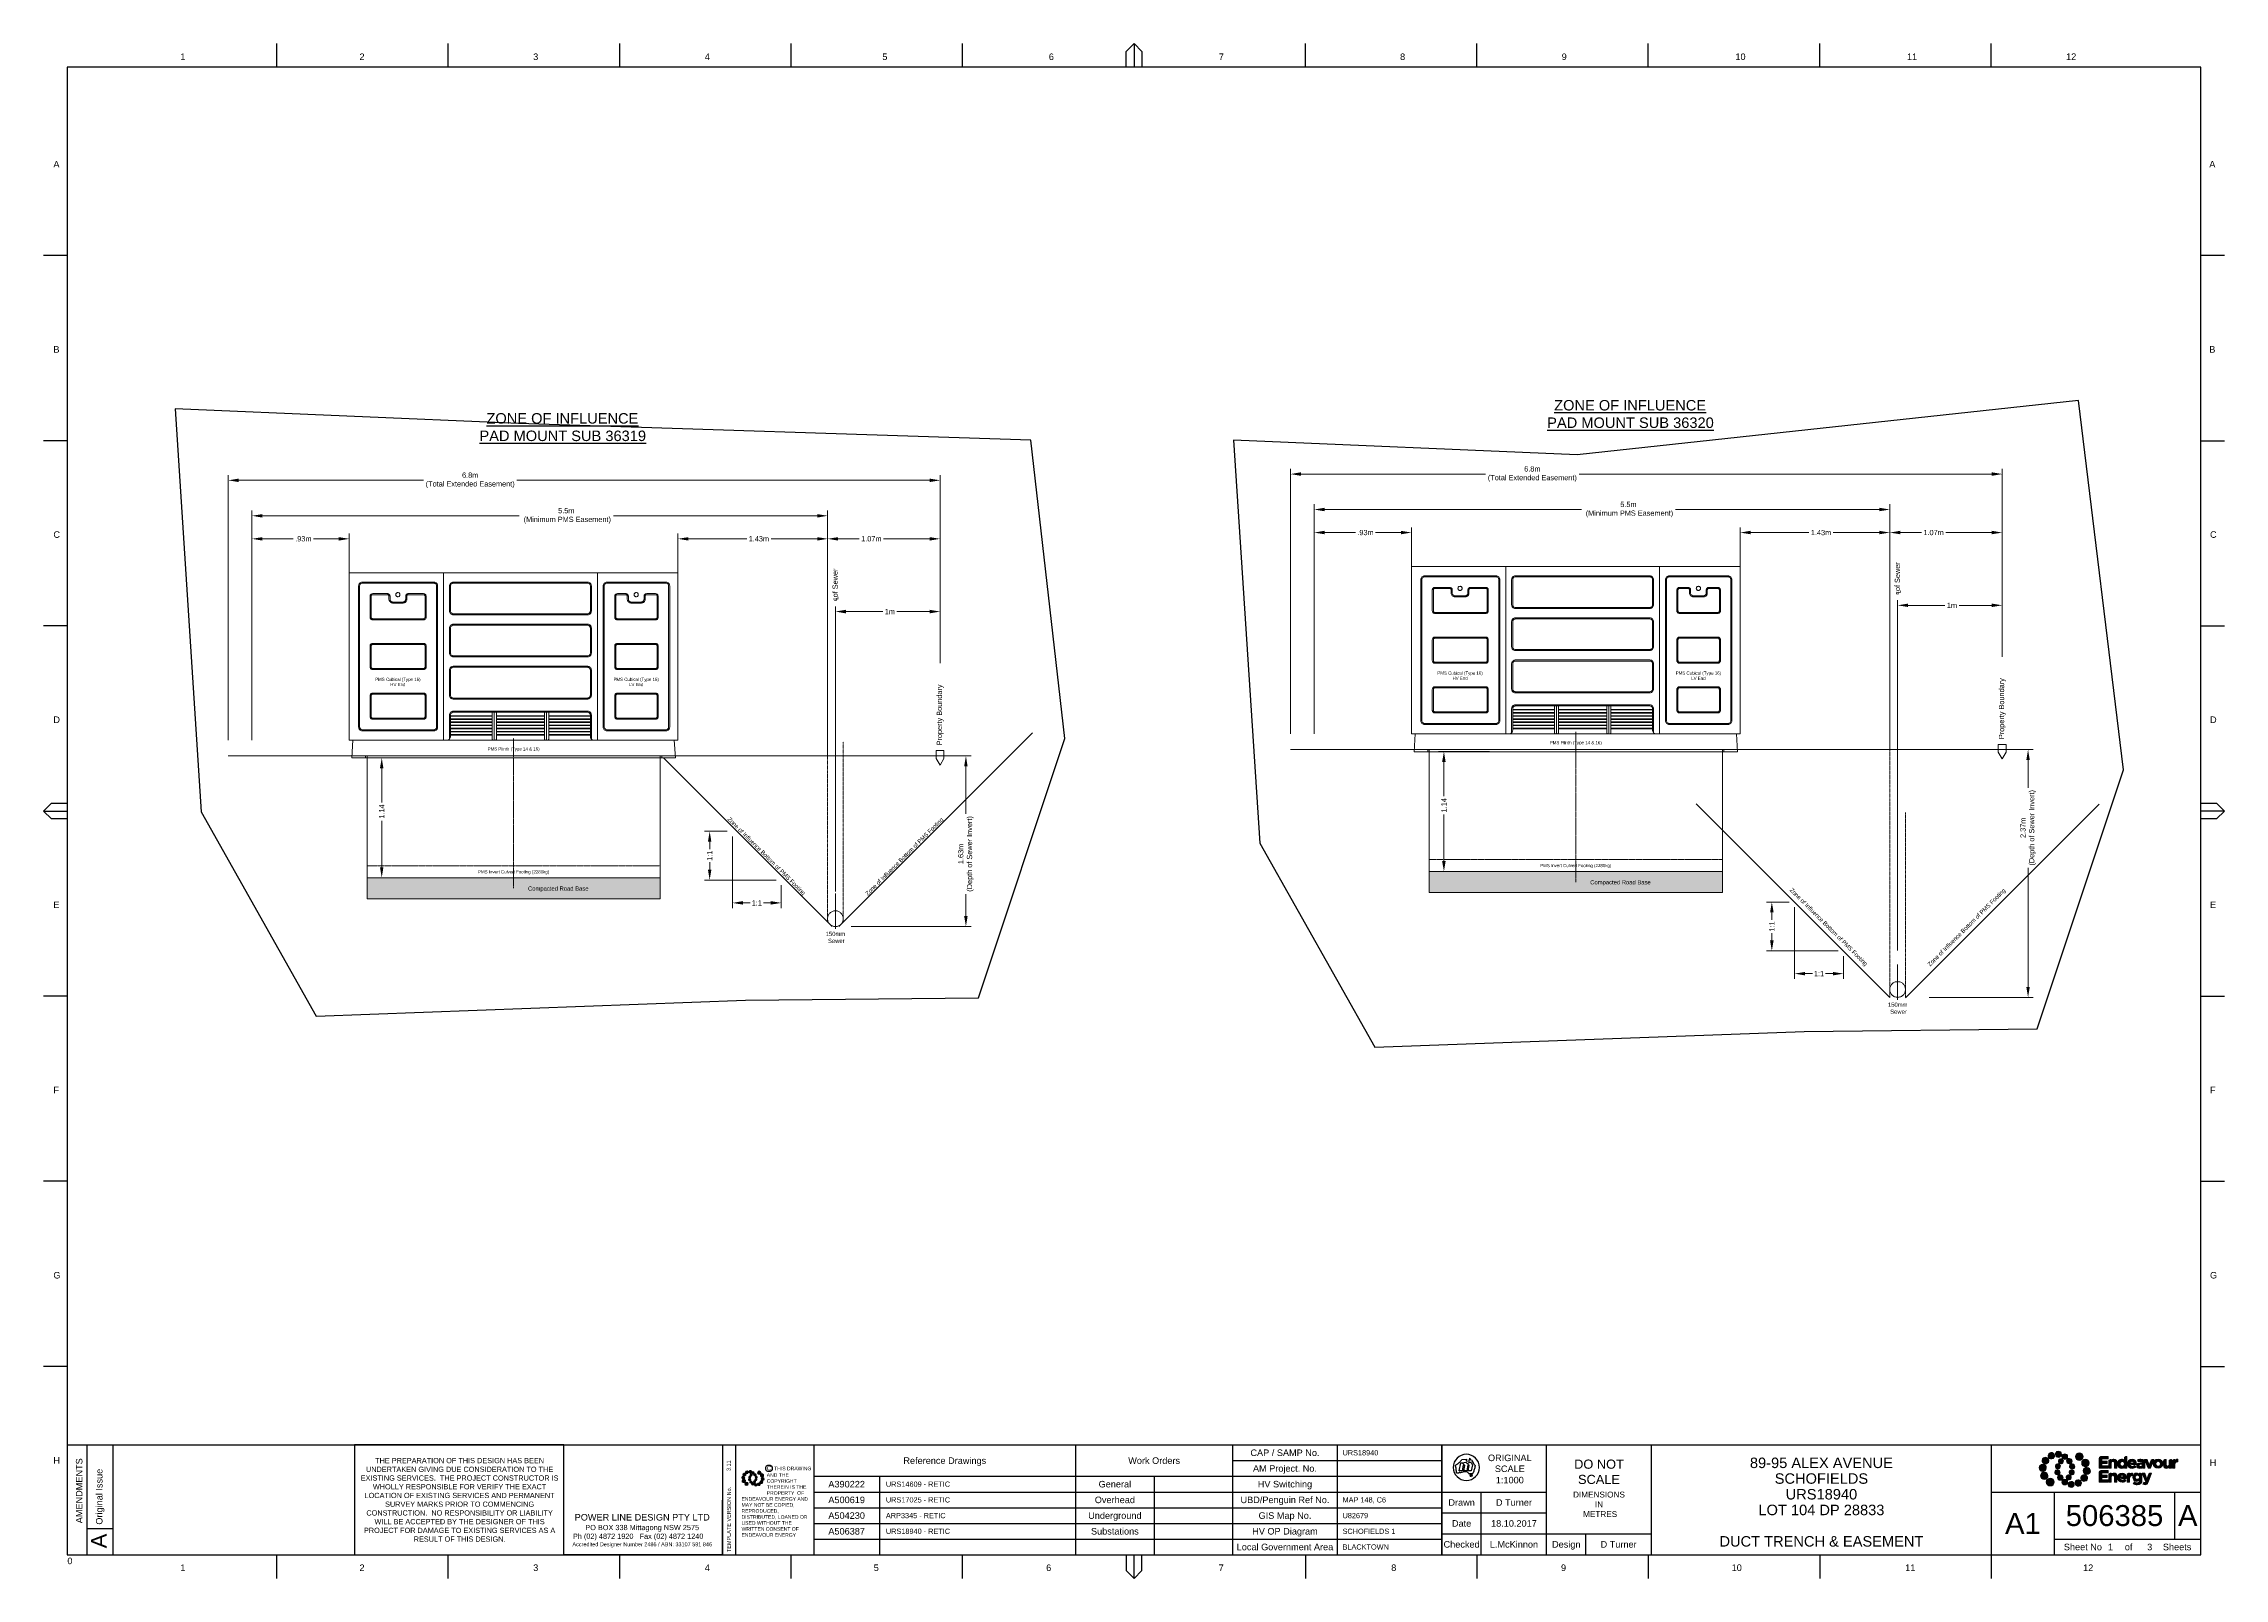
# Paper-space layout 'DTE (3)' of a CAD drawing. Header units: metres, sheet in millimetres. Extents: x -9 to 824, y -9 to 577.
# The model-space entities are those that its viewports show. They can reach past a viewport. Long polylines and large blocks are cut down to what shows.
import ezdxf
from ezdxf.enums import TextEntityAlignment as Align

# ---------------------------------------------------------------- set-up
doc = ezdxf.new("R2010")
doc.units = ezdxf.units.M
doc.linetypes.add('CENTER', pattern=[50.8, 31.75, -6.35, 6.35, -6.35])
doc.linetypes.add('HIDDEN', pattern=[0.375, 0.25, -0.125])
doc.layers.get('0').update_dxf_attribs({"color": 6})
doc.layers.add('_User Miscellaneous6', color=231, linetype='Continuous', lineweight=13)
doc.layers.add('Notes', color=7, linetype='Continuous')
doc.layers.add('Viewports', color=6, linetype='Continuous', plot=False)
doc.styles.add('ARIAL', font='arial.ttf', dxfattribs={"height": 2})
doc.styles.add('ieISOCP', font='arial.ttf', dxfattribs={"height": 1.5})
doc.styles.get("Standard").update_dxf_attribs({"font": 'arial.ttf'})
doc.linetypes.add('Cable #', pattern='A,4,-0.1,["#",Standard,S=1.5,R=0,X=0,Y=-0.77],-1.25', length=5.35)
doc.dimstyles.new('1.8mm_1_50', dxfattribs={"dimtxt": 0.09, "dimasz": 0.1, "dimexe": 0.05, "dimexo": 0.15, "dimgap": 0.025, "dimtad": 0, "dimtoh": 1, "dimlfac": -1, "dimzin": 12, "dimdsep": 46, "dimtxsty": 'Standard', "dimcen": 1, "dimclrd": 256, "dimclre": 256, "dimclrt": 256, "dimazin": 3, "dimtfac": 1, "dimtmove": 0, "dimatfit": 3, "dimfxl": 1, "dimtolj": 1, "dimtzin": 0, "dimlwd": -1, "dimlwe": -1, "dimarcsym": 0})

psp = doc.layouts.new('DTE (3)')

# ---------------------------------------------------------------- texts
at = {"layer": 'Notes', "transparency": 33554687, "char_height": 6, "attachment_point": 4}
for s, insert, width in [('\\pi4.0115;{\\H0.66667x;\\LZONE OF INFLUENCE \\P\\pi1.3417;PAD MOUNT SUB 36319}', (156.29, 430.87), 65.6687), ('\\pi4.0654;{\\H0.66667x;\\LZONE OF INFLUENCE \\P\\pi1.4064;PAD MOUNT SUB 36320}', (564.25, 435.88), 65.7763)]:
    psp.add_mtext(s, dxfattribs=dict(at, insert=insert, width=width))
at = {"layer": 'Notes', "insert": (150.04, 21), "char_height": 2, "width": 76.251, "attachment_point": 5}
psp.add_mtext('THE PREPARATION OF THIS DESIGN HAS BEEN UNDERTAKEN GIVING DUE CONSIDERATION TO THE EXISTING SERVICES.  THE PROJECT CONSTRUCTOR IS WHOLLY RESPONSIBLE FOR VERIFY THE EXACT LOCATION OF EXISTING SERVICES AND PERMANENT SURVEY MARKS PRIOR TO COMMENCING CONSTRUCTION.  NO RESPONSIBILITY OR LIABILITY WILL BE ACCEPTED BY THE DESIGNER OF THIS PROJECT FOR DAMAGE TO EXISTING SERVICES AS A RESULT OF THIS DESIGN.', dxfattribs=at)
at = {"layer": 'Notes', "insert": (219.83, 9.21), "char_height": 3, "width": 60, "attachment_point": 5, "style": 'ARIAL'}
psp.add_mtext('{\\H0.83333x;POWER LINE DESIGN PTY LTD}\\P{\\H0.66667x;PO BOX 338 Mittagong NSW 2575\\PPh (02) 4872 1920   Fax (02) 4872 1240     \\H0.75x;Accredited Designer Number 2486 / ABN: 33107 591 846 }', dxfattribs=at)

msp = doc.modelspace()

# ---------------------------------------------------------------- texts
at = {"layer": '_User Miscellaneous6', "transparency": 33554687, "style": 'ieISOCP'}
for s, insert, char_height, attachment_point, rotation in [('\\pi-0.15,l0.2,t0.2;{\\fISOCPEUR|b0|i0|c0|p34;℄}of Sewer', (303757.4962, 6268669.7999), 0.05, 4, 90), ('\\pi-0.15,l0.2,t0.2;{\\fISOCPEUR|b0|i0|c0|p34;℄}of Sewer', (303772.3936, 6268669.5324), 0.05, 4, 90), ('Property Boundary', (303758.4965, 6268668.4714), 0.05, 4, 90), ('Property Boundary', (303773.3939, 6268668.2039), 0.05, 4, 90), ('Zone of Influence Bottom of PMS Footing', (303756.4713, 6268667.7722), 0.04, 4, 315), ('Zone of Influence Bottom of PMS Footing', (303758.5214, 6268667.7686), 0.04, 6, 45), ('Zone of Influence Bottom of PMS Footing', (303771.3687, 6268666.7683), 0.04, 4, 315), ('Zone of Influence Bottom of PMS Footing', (303773.4188, 6268666.7647), 0.04, 6, 45)]:
    msp.add_mtext(s, dxfattribs=dict(at, insert=insert, char_height=char_height, attachment_point=attachment_point, rotation=rotation))
at = {"layer": '_User Miscellaneous6', "transparency": 33554687, "char_height": 0.04, "style": 'ieISOCP'}
for s, insert, attachment_point in [('Compacted Road Base', (303754.5596, 6268667.0981), 4), ('Compacted Road Base', (303769.457, 6268666.8306), 4), ('150mm\\P Sewer', (303757.4968, 6268666.6376), 5), ('150mm\\P Sewer', (303772.3942, 6268665.6337), 5)]:
    msp.add_mtext(s, dxfattribs=dict(at, insert=insert, attachment_point=attachment_point))

# ---------------------------------------------------------------- blocks, each defined once
blk = doc.blocks.new('EE_LOGO_SMALL')
at = {"layer": 'Notes'}
h = blk.add_hatch(color=256, dxfattribs=at)
edge = h.paths.add_edge_path()
edge.add_spline(control_points=[(-8.4, 2), (-9.2, 2), (-9.8, 1.4), (-9.8, 0.7), (-9.9, -0.1), (-9.3, -0.7), (-8.6, -0.8), (-7.8, -0.8), (-7.2, -0.2), (-7.1, 0.5), (-7.1, 1.3), (-7.7, 1.9), (-8.4, 2)], knot_values=[0, 0, 0, 0, 1, 1, 1, 2, 2, 2, 3, 3, 3, 4, 4, 4, 4], degree=3, periodic=0)
h = blk.add_hatch(color=256, dxfattribs=at)
edge = h.paths.add_edge_path()
edge.add_spline(control_points=[(-6.8, 4.5), (-7.4, 4.8), (-8.2, 4.6), (-8.6, 4), (-8.9, 3.4), (-8.7, 2.6), (-8.1, 2.2), (-7.5, 1.9), (-6.7, 2.1), (-6.3, 2.7), (-6, 3.3), (-6.2, 4.1), (-6.8, 4.5)], knot_values=[0, 0, 0, 0, 1, 1, 1, 2, 2, 2, 3, 3, 3, 4, 4, 4, 4], degree=3, periodic=0)
h = blk.add_hatch(color=256, dxfattribs=at)
edge = h.paths.add_edge_path()
edge.add_spline(control_points=[(-4.2, 5.9), (-4.6, 6.5), (-5.3, 6.6), (-5.9, 6.3), (-6.4, 5.9), (-6.6, 5.1), (-6.2, 4.6), (-5.9, 4), (-5.1, 3.8), (-4.6, 4.2), (-4, 4.6), (-3.8, 5.3), (-4.2, 5.9)], knot_values=[0, 0, 0, 0, 1, 1, 1, 2, 2, 2, 3, 3, 3, 4, 4, 4, 4], degree=3, periodic=0)
h = blk.add_hatch(color=256, dxfattribs=at)
edge = h.paths.add_edge_path()
edge.add_spline(control_points=[(-1.3, 5.9), (-1.4, 6.5), (-2, 7), (-2.6, 6.9), (-3.3, 6.9), (-3.7, 6.3), (-3.7, 5.6), (-3.6, 5), (-3, 4.5), (-2.4, 4.6), (-1.7, 4.7), (-1.3, 5.2), (-1.3, 5.9)], knot_values=[0, 0, 0, 0, 1, 1, 1, 2, 2, 2, 3, 3, 3, 4, 4, 4, 4], degree=3, periodic=0)
h = blk.add_hatch(color=256, dxfattribs=at)
edge = h.paths.add_edge_path()
edge.add_spline(control_points=[(-2.5, 2.1), (-3, 2.2), (-3.5, 1.9), (-3.6, 1.3), (-3.7, 0.8), (-3.4, 0.3), (-2.9, 0.2), (-2.4, 0.1), (-1.9, 0.4), (-1.8, 0.9), (-1.7, 1.5), (-2, 2), (-2.5, 2.1)], knot_values=[0, 0, 0, 0, 1, 1, 1, 2, 2, 2, 3, 3, 3, 4, 4, 4, 4], degree=3, periodic=0)
h = blk.add_hatch(color=256, dxfattribs=at)
edge = h.paths.add_edge_path()
edge.add_spline(control_points=[(1, 4.9), (1, 4.3), (0.5, 3.8), (-0.1, 3.8), (-0.7, 3.8), (-1.2, 4.3), (-1.2, 4.9), (-1.2, 5.5), (-0.7, 6), (-0.1, 6), (0.5, 6), (1, 5.5), (1, 4.9)], knot_values=[0, 0, 0, 0, 1, 1, 1, 2, 2, 2, 3, 3, 3, 4, 4, 4, 4], degree=3, periodic=0)
edge = h.paths.add_edge_path()
edge.add_spline(control_points=[(-1.4, 4), (-1.9, 4.1), (-2.4, 3.8), (-2.5, 3.3), (-2.6, 2.7), (-2.3, 2.2), (-1.8, 2.1), (-1.3, 2), (-0.7, 2.3), (-0.6, 2.9), (-0.5, 3.4), (-0.9, 3.9), (-1.4, 4)], knot_values=[0, 0, 0, 0, 1, 1, 1, 2, 2, 2, 3, 3, 3, 4, 4, 4, 4], degree=3, periodic=0)
h = blk.add_hatch(color=256, dxfattribs=at)
edge = h.paths.add_edge_path()
edge.add_spline(control_points=[(2.3, 2.4), (2.8, 2.8), (2.8, 3.4), (2.4, 3.9), (2, 4.3), (1.4, 4.3), (0.9, 3.9), (0.5, 3.6), (0.5, 2.9), (0.9, 2.5), (1.2, 2), (1.9, 2), (2.3, 2.4)], knot_values=[0, 0, 0, 0, 1, 1, 1, 2, 2, 2, 3, 3, 3, 4, 4, 4, 4], degree=3, periodic=0)
edge = h.paths.add_edge_path()
edge.add_spline(control_points=[(1, 4.9), (1, 4.3), (0.5, 3.8), (-0.1, 3.8), (-0.7, 3.8), (-1.2, 4.3), (-1.2, 4.9), (-1.2, 5.5), (-0.7, 6), (-0.1, 6), (0.5, 6), (1, 5.5), (1, 4.9)], knot_values=[0, 0, 0, 0, 1, 1, 1, 2, 2, 2, 3, 3, 3, 4, 4, 4, 4], degree=3, periodic=0)
h = blk.add_hatch(color=256, dxfattribs=at)
edge = h.paths.add_edge_path()
edge.add_spline(control_points=[(1, 4.9), (1, 4.3), (0.5, 3.8), (-0.1, 3.8), (-0.7, 3.8), (-1.2, 4.3), (-1.2, 4.9), (-1.2, 5.5), (-0.7, 6), (-0.1, 6), (0.5, 6), (1, 5.5), (1, 4.9)], knot_values=[0, 0, 0, 0, 1, 1, 1, 2, 2, 2, 3, 3, 3, 4, 4, 4, 4], degree=3, periodic=0)
edge = h.paths.add_edge_path(flags=16)
edge.add_spline(control_points=[(1, 4.9), (1, 4.3), (0.5, 3.8), (-0.1, 3.8), (-0.7, 3.8), (-1.2, 4.3), (-1.2, 4.9), (-1.2, 5.5), (-0.7, 6), (-0.1, 6), (0.5, 6), (1, 5.5), (1, 4.9)], knot_values=[0, 0, 0, 0, 1, 1, 1, 2, 2, 2, 3, 3, 3, 4, 4, 4, 4], degree=3, periodic=0)
h = blk.add_hatch(color=256, dxfattribs=at)
edge = h.paths.add_edge_path()
edge.add_spline(control_points=[(3, 0.2), (3.5, 0.3), (3.8, 0.9), (3.7, 1.4), (3.6, 1.9), (3, 2.3), (2.5, 2.1), (1.9, 2), (1.6, 1.4), (1.8, 0.9), (1.9, 0.4), (2.5, 0.1), (3, 0.2)], knot_values=[0, 0, 0, 0, 1, 1, 1, 2, 2, 2, 3, 3, 3, 4, 4, 4, 4], degree=3, periodic=0)
h = blk.add_hatch(color=256, dxfattribs=at)
edge = h.paths.add_edge_path()
edge.add_spline(control_points=[(7, 4.9), (7, 4), (6.3, 3.4), (5.5, 3.4), (4.6, 3.4), (4, 4), (4, 4.9), (4, 5.7), (4.6, 6.4), (5.5, 6.4), (6.3, 6.4), (7, 5.7), (7, 4.9)], knot_values=[0, 0, 0, 0, 1, 1, 1, 2, 2, 2, 3, 3, 3, 4, 4, 4, 4], degree=3, periodic=0)
h = blk.add_hatch(color=256, dxfattribs=at)
edge = h.paths.add_edge_path()
edge.add_spline(control_points=[(8.4, 1.1), (9.1, 1.5), (9.4, 2.3), (9.1, 3), (8.8, 3.7), (7.9, 4.1), (7.2, 3.8), (6.5, 3.4), (6.2, 2.6), (6.5, 1.9), (6.8, 1.2), (7.7, 0.8), (8.4, 1.1)], knot_values=[0, 0, 0, 0, 1, 1, 1, 2, 2, 2, 3, 3, 3, 4, 4, 4, 4], degree=3, periodic=0)
h = blk.add_hatch(color=256, dxfattribs=at)
edge = h.paths.add_edge_path()
edge.add_spline(control_points=[(8.3, -1.9), (9, -1.9), (9.7, -1.4), (9.7, -0.6), (9.7, 0.1), (9.2, 0.8), (8.4, 0.8), (7.7, 0.8), (7, 0.3), (7, -0.5), (6.9, -1.2), (7.5, -1.9), (8.3, -1.9)], knot_values=[0, 0, 0, 0, 1, 1, 1, 2, 2, 2, 3, 3, 3, 4, 4, 4, 4], degree=3, periodic=0)
h = blk.add_hatch(color=256, dxfattribs=at)
edge = h.paths.add_edge_path()
edge.add_spline(control_points=[(-8.5, -1.1), (-9.2, -1.4), (-9.6, -2.3), (-9.3, -3), (-8.9, -3.7), (-8.1, -4), (-7.4, -3.7), (-6.7, -3.4), (-6.3, -2.5), (-6.6, -1.8), (-7, -1.1), (-7.8, -0.8), (-8.5, -1.1)], knot_values=[0, 0, 0, 0, 1, 1, 1, 2, 2, 2, 3, 3, 3, 4, 4, 4, 4], degree=3, periodic=0)
h = blk.add_hatch(color=256, dxfattribs=at)
edge = h.paths.add_edge_path()
edge.add_spline(control_points=[(-7.1, -4.8), (-7.1, -4), (-6.5, -3.3), (-5.6, -3.3), (-4.8, -3.3), (-4.1, -4), (-4.1, -4.8), (-4.1, -5.7), (-4.8, -6.3), (-5.6, -6.3), (-6.5, -6.3), (-7.1, -5.7), (-7.1, -4.8)], knot_values=[0, 0, 0, 0, 1, 1, 1, 2, 2, 2, 3, 3, 3, 4, 4, 4, 4], degree=3, periodic=0)
h = blk.add_hatch(color=256, dxfattribs=at)
edge = h.paths.add_edge_path()
edge.add_spline(control_points=[(-3.1, -0.2), (-3.7, -0.3), (-4, -0.8), (-3.8, -1.4), (-3.7, -1.9), (-3.2, -2.2), (-2.6, -2.1), (-2.1, -1.9), (-1.8, -1.4), (-1.9, -0.9), (-2.1, -0.3), (-2.6, 0), (-3.1, -0.2)], knot_values=[0, 0, 0, 0, 1, 1, 1, 2, 2, 2, 3, 3, 3, 4, 4, 4, 4], degree=3, periodic=0)
h = blk.add_hatch(color=256, dxfattribs=at)
edge = h.paths.add_edge_path()
edge.add_spline(control_points=[(-2.5, -2.3), (-2.9, -2.7), (-3, -3.4), (-2.6, -3.8), (-2.2, -4.2), (-1.5, -4.3), (-1.1, -3.9), (-0.7, -3.5), (-0.6, -2.8), (-1, -2.4), (-1.4, -2), (-2, -1.9), (-2.5, -2.3)], knot_values=[0, 0, 0, 0, 1, 1, 1, 2, 2, 2, 3, 3, 3, 4, 4, 4, 4], degree=3, periodic=0)
h = blk.add_hatch(color=256, dxfattribs=at)
edge = h.paths.add_edge_path()
edge.add_spline(control_points=[(-1.2, -4.8), (-1.2, -4.2), (-0.7, -3.7), (-0.1, -3.7), (0.5, -3.7), (1, -4.2), (1, -4.8), (1, -5.4), (0.5, -5.9), (-0.1, -5.9), (-0.7, -5.9), (-1.2, -5.4), (-1.2, -4.8)], knot_values=[0, 0, 0, 0, 1, 1, 1, 2, 2, 2, 3, 3, 3, 4, 4, 4, 4], degree=3, periodic=0)
h = blk.add_hatch(color=256, dxfattribs=at)
edge = h.paths.add_edge_path()
edge.add_spline(control_points=[(1.2, -3.9), (1.7, -4.1), (2.2, -3.7), (2.3, -3.2), (2.5, -2.7), (2.1, -2.2), (1.6, -2.1), (1.1, -2), (0.6, -2.3), (0.5, -2.8), (0.4, -3.3), (0.7, -3.8), (1.2, -3.9)], knot_values=[0, 0, 0, 0, 1, 1, 1, 2, 2, 2, 3, 3, 3, 4, 4, 4, 4], degree=3, periodic=0)
h = blk.add_hatch(color=256, dxfattribs=at)
edge = h.paths.add_edge_path()
edge.add_spline(control_points=[(1.2, -5.8), (1.3, -6.5), (1.8, -6.9), (2.5, -6.9), (3.1, -6.8), (3.6, -6.2), (3.5, -5.6), (3.4, -5), (2.9, -4.5), (2.2, -4.6), (1.6, -4.6), (1.1, -5.2), (1.2, -5.8)], knot_values=[0, 0, 0, 0, 1, 1, 1, 2, 2, 2, 3, 3, 3, 4, 4, 4, 4], degree=3, periodic=0)
h = blk.add_hatch(color=256, dxfattribs=at)
edge = h.paths.add_edge_path()
edge.add_spline(control_points=[(2.4, -2), (2.9, -2.1), (3.4, -1.8), (3.5, -1.3), (3.6, -0.8), (3.3, -0.3), (2.8, -0.2), (2.2, -0.1), (1.7, -0.4), (1.6, -0.9), (1.5, -1.4), (1.8, -1.9), (2.4, -2)], knot_values=[0, 0, 0, 0, 1, 1, 1, 2, 2, 2, 3, 3, 3, 4, 4, 4, 4], degree=3, periodic=0)
h = blk.add_hatch(color=256, dxfattribs=at)
edge = h.paths.add_edge_path()
edge.add_spline(control_points=[(4, -5.8), (4.4, -6.4), (5.2, -6.6), (5.7, -6.2), (6.3, -5.8), (6.5, -5.1), (6.1, -4.5), (5.7, -4), (5, -3.8), (4.4, -4.2), (3.8, -4.5), (3.7, -5.3), (4, -5.8)], knot_values=[0, 0, 0, 0, 1, 1, 1, 2, 2, 2, 3, 3, 3, 4, 4, 4, 4], degree=3, periodic=0)
h = blk.add_hatch(color=256, dxfattribs=at)
edge = h.paths.add_edge_path()
edge.add_spline(control_points=[(6.7, -4.4), (7.3, -4.8), (8.1, -4.6), (8.4, -4), (8.8, -3.3), (8.6, -2.6), (8, -2.2), (7.3, -1.8), (6.6, -2.1), (6.2, -2.7), (5.8, -3.3), (6, -4.1), (6.7, -4.4)], knot_values=[0, 0, 0, 0, 1, 1, 1, 2, 2, 2, 3, 3, 3, 4, 4, 4, 4], degree=3, periodic=0)
at = {"layer": 'Notes', "lineweight": 0}
for points in [[(1.8, 2.1), (1.8, 2.1)], [(-2, -2.1), (-2, -2.1)]]:
    blk.add_lwpolyline(points, dxfattribs=at)
for points in [[(-8.4, 2), (-9.2, 2), (-9.8, 1.4), (-9.8, 0.7), (-9.9, -0.1), (-9.3, -0.7), (-8.6, -0.8), (-7.8, -0.8), (-7.2, -0.2), (-7.1, 0.5), (-7.1, 1.3), (-7.7, 1.9), (-8.4, 2)], [(-6.8, 4.5), (-7.4, 4.8), (-8.2, 4.6), (-8.6, 4), (-8.9, 3.4), (-8.7, 2.6), (-8.1, 2.2), (-7.5, 1.9), (-6.7, 2.1), (-6.3, 2.7), (-6, 3.3), (-6.2, 4.1), (-6.8, 4.5)], [(-4.2, 5.9), (-4.6, 6.5), (-5.3, 6.6), (-5.9, 6.3), (-6.4, 5.9), (-6.6, 5.1), (-6.2, 4.6), (-5.9, 4), (-5.1, 3.8), (-4.6, 4.2), (-4, 4.6), (-3.8, 5.3), (-4.2, 5.9)], [(-1.3, 5.9), (-1.4, 6.5), (-2, 7), (-2.6, 6.9), (-3.3, 6.9), (-3.7, 6.3), (-3.7, 5.6), (-3.6, 5), (-3, 4.5), (-2.4, 4.6), (-1.7, 4.7), (-1.3, 5.2), (-1.3, 5.9)], [(-2.5, 2.1), (-3, 2.2), (-3.5, 1.9), (-3.6, 1.3), (-3.7, 0.8), (-3.4, 0.3), (-2.9, 0.2), (-2.4, 0.1), (-1.9, 0.4), (-1.8, 0.9), (-1.7, 1.5), (-2, 2), (-2.5, 2.1)], [(-1.4, 4), (-1.9, 4.1), (-2.4, 3.8), (-2.5, 3.3), (-2.6, 2.7), (-2.3, 2.2), (-1.8, 2.1), (-1.3, 2), (-0.7, 2.3), (-0.6, 2.9), (-0.5, 3.4), (-0.9, 3.9), (-1.4, 4)], [(1, 4.9), (1, 4.3), (0.5, 3.8), (-0.1, 3.8), (-0.7, 3.8), (-1.2, 4.3), (-1.2, 4.9), (-1.2, 5.5), (-0.7, 6), (-0.1, 6), (0.5, 6), (1, 5.5), (1, 4.9)], [(1, 4.9), (1, 4.3), (0.5, 3.8), (-0.1, 3.8), (-0.7, 3.8), (-1.2, 4.3), (-1.2, 4.9), (-1.2, 5.5), (-0.7, 6), (-0.1, 6), (0.5, 6), (1, 5.5), (1, 4.9)], [(2.3, 2.4), (2.8, 2.8), (2.8, 3.4), (2.4, 3.9), (2, 4.3), (1.4, 4.3), (0.9, 3.9), (0.5, 3.6), (0.5, 2.9), (0.9, 2.5), (1.2, 2), (1.9, 2), (2.3, 2.4)], [(3, 0.2), (3.5, 0.3), (3.8, 0.9), (3.7, 1.4), (3.6, 1.9), (3, 2.3), (2.5, 2.1), (1.9, 2), (1.6, 1.4), (1.8, 0.9), (1.9, 0.4), (2.5, 0.1), (3, 0.2)], [(7, 4.9), (7, 4), (6.3, 3.4), (5.5, 3.4), (4.6, 3.4), (4, 4), (4, 4.9), (4, 5.7), (4.6, 6.4), (5.5, 6.4), (6.3, 6.4), (7, 5.7), (7, 4.9)], [(8.4, 1.1), (9.1, 1.5), (9.4, 2.3), (9.1, 3), (8.8, 3.7), (7.9, 4.1), (7.2, 3.8), (6.5, 3.4), (6.2, 2.6), (6.5, 1.9), (6.8, 1.2), (7.7, 0.8), (8.4, 1.1)], [(8.3, -1.9), (9, -1.9), (9.7, -1.4), (9.7, -0.6), (9.7, 0.1), (9.2, 0.8), (8.4, 0.8), (7.7, 0.8), (7, 0.3), (7, -0.5), (6.9, -1.2), (7.5, -1.9), (8.3, -1.9)], [(-8.5, -1.1), (-9.2, -1.4), (-9.6, -2.3), (-9.3, -3), (-8.9, -3.7), (-8.1, -4), (-7.4, -3.7), (-6.7, -3.4), (-6.3, -2.5), (-6.6, -1.8), (-7, -1.1), (-7.8, -0.8), (-8.5, -1.1)], [(-7.1, -4.8), (-7.1, -4), (-6.5, -3.3), (-5.6, -3.3), (-4.8, -3.3), (-4.1, -4), (-4.1, -4.8), (-4.1, -5.7), (-4.8, -6.3), (-5.6, -6.3), (-6.5, -6.3), (-7.1, -5.7), (-7.1, -4.8)], [(-3.1, -0.2), (-3.7, -0.3), (-4, -0.8), (-3.8, -1.4), (-3.7, -1.9), (-3.2, -2.2), (-2.6, -2.1), (-2.1, -1.9), (-1.8, -1.4), (-1.9, -0.9), (-2.1, -0.3), (-2.6, 0), (-3.1, -0.2)], [(-2.5, -2.3), (-2.9, -2.7), (-3, -3.4), (-2.6, -3.8), (-2.2, -4.2), (-1.5, -4.3), (-1.1, -3.9), (-0.7, -3.5), (-0.6, -2.8), (-1, -2.4), (-1.4, -2), (-2, -1.9), (-2.5, -2.3)], [(-1.2, -4.8), (-1.2, -4.2), (-0.7, -3.7), (-0.1, -3.7), (0.5, -3.7), (1, -4.2), (1, -4.8), (1, -5.4), (0.5, -5.9), (-0.1, -5.9), (-0.7, -5.9), (-1.2, -5.4), (-1.2, -4.8)], [(1.2, -3.9), (1.7, -4.1), (2.2, -3.7), (2.3, -3.2), (2.5, -2.7), (2.1, -2.2), (1.6, -2.1), (1.1, -2), (0.6, -2.3), (0.5, -2.8), (0.4, -3.3), (0.7, -3.8), (1.2, -3.9)], [(1.2, -5.8), (1.3, -6.5), (1.8, -6.9), (2.5, -6.9), (3.1, -6.8), (3.6, -6.2), (3.5, -5.6), (3.4, -5), (2.9, -4.5), (2.2, -4.6), (1.6, -4.6), (1.1, -5.2), (1.2, -5.8)], [(2.4, -2), (2.9, -2.1), (3.4, -1.8), (3.5, -1.3), (3.6, -0.8), (3.3, -0.3), (2.8, -0.2), (2.2, -0.1), (1.7, -0.4), (1.6, -0.9), (1.5, -1.4), (1.8, -1.9), (2.4, -2)], [(4, -5.8), (4.4, -6.4), (5.2, -6.6), (5.7, -6.2), (6.3, -5.8), (6.5, -5.1), (6.1, -4.5), (5.7, -4), (5, -3.8), (4.4, -4.2), (3.8, -4.5), (3.7, -5.3), (4, -5.8)], [(6.7, -4.4), (7.3, -4.8), (8.1, -4.6), (8.4, -4), (8.8, -3.3), (8.6, -2.6), (8, -2.2), (7.3, -1.8), (6.6, -2.1), (6.2, -2.7), (5.8, -3.3), (6, -4.1), (6.7, -4.4)]]:
    blk.add_open_spline(points, degree=3, knots=[0, 0, 0, 0, 1, 1, 1, 2, 2, 2, 3, 3, 3, 4, 4, 4, 4], dxfattribs=at)
blk = doc.blocks.new('EE_COPYRIGHT_A1')
at = {"layer": 'Notes'}
blk.add_circle((9.53, -0.82), 1.15, dxfattribs=at)
at = {"xscale": 0.4, "yscale": 0.4, "zscale": 0.4}
blk.add_blockref('EE_LOGO_SMALL', (3.96, -4.29), dxfattribs=at)
at = {"layer": 'Notes', "insert": (0, 0), "char_height": 1.25, "width": 24.1208, "attachment_point": 1, "style": 'ARIAL'}
blk.add_mtext('\\pt8.75;               ^I{\\H1.2x;C } THIS DRAWING\\P\\pi-8.75,l8.75,t8.75,20;       ^IAND THE ^I\\P\\pi0,t8.75;COPYRIGHT\\P\\pi-8.75,t1.25,8.75;^I^ITHEREIN IS THE PROPERTY  OF \\P\\pi0,l0,t1.25;ENDEAVOUR ENERGY AND MAY NOT BE COPIED, REPRODUCED, DISTRIBUTED, LOANED OR USED WITHOUT THE WRITTEN CONSENT OF ENDEAVOUR ENERGY', dxfattribs=at)
blk = doc.blocks.new('EE_LOGO')
h = blk.add_hatch(color=256)
edge = h.paths.add_edge_path()
edge.add_spline(control_points=[(-25.34, 1.94), (-26.08, 1.98), (-26.72, 1.41), (-26.77, 0.66), (-26.81, -0.09), (-26.24, -0.72), (-25.49, -0.77), (-24.74, -0.81), (-24.1, -0.24), (-24.06, 0.51), (-24.02, 1.25), (-24.59, 1.89), (-25.34, 1.94)], knot_values=[0, 0, 0, 0, 1, 1, 1, 2, 2, 2, 3, 3, 3, 4, 4, 4, 4], degree=3, periodic=0)
h = blk.add_hatch(color=256)
edge = h.paths.add_edge_path()
edge.add_spline(control_points=[(-23.73, 4.46), (-24.34, 4.81), (-25.13, 4.61), (-25.49, 3.99), (-25.85, 3.38), (-25.64, 2.59), (-25.03, 2.23), (-24.41, 1.87), (-23.63, 2.08), (-23.27, 2.69), (-22.91, 3.31), (-23.12, 4.1), (-23.73, 4.46)], knot_values=[0, 0, 0, 0, 1, 1, 1, 2, 2, 2, 3, 3, 3, 4, 4, 4, 4], degree=3, periodic=0)
h = blk.add_hatch(color=256)
edge = h.paths.add_edge_path()
edge.add_spline(control_points=[(-21.12, 5.87), (-21.48, 6.44), (-22.24, 6.61), (-22.81, 6.24), (-23.37, 5.88), (-23.54, 5.12), (-23.17, 4.55), (-22.81, 3.98), (-22.05, 3.82), (-21.48, 4.19), (-20.92, 4.55), (-20.75, 5.31), (-21.12, 5.87)], knot_values=[0, 0, 0, 0, 1, 1, 1, 2, 2, 2, 3, 3, 3, 4, 4, 4, 4], degree=3, periodic=0)
h = blk.add_hatch(color=256)
edge = h.paths.add_edge_path()
edge.add_spline(control_points=[(-19.43, 2.06), (-19.94, 2.17), (-20.44, 1.84), (-20.55, 1.33), (-20.66, 0.82), (-20.34, 0.32), (-19.83, 0.21), (-19.32, 0.1), (-18.81, 0.42), (-18.71, 0.93), (-18.59, 1.44), (-18.92, 1.95), (-19.43, 2.06)], knot_values=[0, 0, 0, 0, 1, 1, 1, 2, 2, 2, 3, 3, 3, 4, 4, 4, 4], degree=3, periodic=0)
h = blk.add_hatch(color=256)
edge = h.paths.add_edge_path()
edge.add_spline(control_points=[(-18.27, 5.87), (-18.34, 6.5), (-18.91, 6.97), (-19.54, 6.9), (-20.18, 6.84), (-20.65, 6.27), (-20.58, 5.63), (-20.52, 4.99), (-19.95, 4.53), (-19.31, 4.59), (-18.67, 4.66), (-18.21, 5.23), (-18.27, 5.87)], knot_values=[0, 0, 0, 0, 1, 1, 1, 2, 2, 2, 3, 3, 3, 4, 4, 4, 4], degree=3, periodic=0)
h = blk.add_hatch(color=256)
edge = h.paths.add_edge_path()
edge.add_spline(control_points=[(-15.91, 4.86), (-15.91, 4.26), (-16.4, 3.77), (-17, 3.77), (-17.6, 3.77), (-18.08, 4.26), (-18.08, 4.86), (-18.08, 5.46), (-17.6, 5.95), (-17, 5.95), (-16.4, 5.95), (-15.91, 5.46), (-15.91, 4.86)], knot_values=[0, 0, 0, 0, 1, 1, 1, 2, 2, 2, 3, 3, 3, 4, 4, 4, 4], degree=3, periodic=0)
edge = h.paths.add_edge_path()
edge.add_spline(control_points=[(-18.29, 3.97), (-18.8, 4.08), (-19.3, 3.76), (-19.41, 3.25), (-19.52, 2.74), (-19.2, 2.23), (-18.69, 2.12), (-18.18, 2.01), (-17.67, 2.33), (-17.56, 2.84), (-17.45, 3.35), (-17.78, 3.86), (-18.29, 3.97)], knot_values=[0, 0, 0, 0, 1, 1, 1, 2, 2, 2, 3, 3, 3, 4, 4, 4, 4], degree=3, periodic=0)
h = blk.add_hatch(color=256)
edge = h.paths.add_edge_path()
edge.add_spline(control_points=[(-14.59, 2.36), (-14.16, 2.75), (-14.12, 3.41), (-14.51, 3.84), (-14.89, 4.27), (-15.55, 4.31), (-15.99, 3.93), (-16.42, 3.54), (-16.46, 2.88), (-16.07, 2.45), (-15.69, 2.01), (-15.02, 1.98), (-14.59, 2.36)], knot_values=[0, 0, 0, 0, 1, 1, 1, 2, 2, 2, 3, 3, 3, 4, 4, 4, 4], degree=3, periodic=0)
edge = h.paths.add_edge_path()
edge.add_spline(control_points=[(-15.91, 4.86), (-15.91, 4.26), (-16.4, 3.77), (-17, 3.77), (-17.6, 3.77), (-18.08, 4.26), (-18.08, 4.86), (-18.08, 5.46), (-17.6, 5.95), (-17, 5.95), (-16.4, 5.95), (-15.91, 5.46), (-15.91, 4.86)], knot_values=[0, 0, 0, 0, 1, 1, 1, 2, 2, 2, 3, 3, 3, 4, 4, 4, 4], degree=3, periodic=0)
h = blk.add_hatch(color=256)
edge = h.paths.add_edge_path()
edge.add_spline(control_points=[(-15.91, 4.86), (-15.91, 4.26), (-16.4, 3.77), (-17, 3.77), (-17.6, 3.77), (-18.08, 4.26), (-18.08, 4.86), (-18.08, 5.46), (-17.6, 5.95), (-17, 5.95), (-16.4, 5.95), (-15.91, 5.46), (-15.91, 4.86)], knot_values=[0, 0, 0, 0, 1, 1, 1, 2, 2, 2, 3, 3, 3, 4, 4, 4, 4], degree=3, periodic=0)
edge = h.paths.add_edge_path(flags=16)
edge.add_spline(control_points=[(-15.91, 4.86), (-15.91, 4.26), (-16.4, 3.77), (-17, 3.77), (-17.6, 3.77), (-18.08, 4.26), (-18.08, 4.86), (-18.08, 5.46), (-17.6, 5.95), (-17, 5.95), (-16.4, 5.95), (-15.91, 5.46), (-15.91, 4.86)], knot_values=[0, 0, 0, 0, 1, 1, 1, 2, 2, 2, 3, 3, 3, 4, 4, 4, 4], degree=3, periodic=0)
h = blk.add_hatch(color=256)
edge = h.paths.add_edge_path()
edge.add_spline(control_points=[(-13.94, 0.18), (-13.41, 0.32), (-13.09, 0.87), (-13.23, 1.4), (-13.37, 1.93), (-13.92, 2.25), (-14.45, 2.11), (-14.98, 1.97), (-15.3, 1.42), (-15.16, 0.89), (-15.02, 0.36), (-14.47, 0.04), (-13.94, 0.18)], knot_values=[0, 0, 0, 0, 1, 1, 1, 2, 2, 2, 3, 3, 3, 4, 4, 4, 4], degree=3, periodic=0)
h = blk.add_hatch(color=256)
edge = h.paths.add_edge_path()
edge.add_spline(control_points=[(-9.93, 4.86), (-9.93, 4.03), (-10.61, 3.35), (-11.44, 3.35), (-12.28, 3.35), (-12.95, 4.03), (-12.95, 4.86), (-12.95, 5.69), (-12.28, 6.37), (-11.44, 6.37), (-10.61, 6.37), (-9.93, 5.69), (-9.93, 4.86)], knot_values=[0, 0, 0, 0, 1, 1, 1, 2, 2, 2, 3, 3, 3, 4, 4, 4, 4], degree=3, periodic=0)
h = blk.add_hatch(color=256)
edge = h.paths.add_edge_path()
edge.add_spline(control_points=[(-8.55, 1.13), (-7.83, 1.45), (-7.5, 2.29), (-7.82, 3.01), (-8.14, 3.73), (-8.98, 4.06), (-9.7, 3.74), (-10.42, 3.42), (-10.75, 2.58), (-10.43, 1.86), (-10.11, 1.14), (-9.27, 0.81), (-8.55, 1.13)], knot_values=[0, 0, 0, 0, 1, 1, 1, 2, 2, 2, 3, 3, 3, 4, 4, 4, 4], degree=3, periodic=0)
h = blk.add_hatch(color=256)
edge = h.paths.add_edge_path()
edge.add_spline(control_points=[(-8.66, -1.92), (-7.91, -1.96), (-7.27, -1.39), (-7.23, -0.64), (-7.19, 0.1), (-7.76, 0.74), (-8.51, 0.78), (-9.25, 0.83), (-9.89, 0.26), (-9.94, -0.49), (-9.98, -1.24), (-9.41, -1.88), (-8.66, -1.92)], knot_values=[0, 0, 0, 0, 1, 1, 1, 2, 2, 2, 3, 3, 3, 4, 4, 4, 4], degree=3, periodic=0)
h = blk.add_hatch(color=256)
edge = h.paths.add_edge_path()
edge.add_spline(control_points=[(-3.85, 0.44), (-3.85, 0.44), (-3.85, 4.25), (-3.85, 4.3), (-3.85, 4.35), (-3.85, 4.86), (-3.29, 4.86), (-2.74, 4.86), (-0.49, 4.86), (-0.49, 4.86), (-0.49, 4.86), (-0.49, 4), (-0.49, 4), (-0.49, 4), (-2.89, 4), (-2.89, 4), (-2.89, 4), (-2.89, 3.1), (-2.89, 3.1), (-2.89, 3.1), (-0.8, 3.1), (-0.8, 3.1), (-0.8, 3.1), (-0.8, 2.23), (-0.8, 2.23), (-0.8, 2.23), (-2.89, 2.23), (-2.89, 2.23), (-2.89, 2.23), (-2.89, 1.31), (-2.89, 1.31), (-2.89, 1.31), (-0.49, 1.31), (-0.49, 1.31), (-0.49, 1.31), (-0.49, 0.44), (-0.49, 0.44), (-0.49, 0.44), (-3.85, 0.44), (-3.85, 0.44)], knot_values=[0, 0, 0, 0, 1, 1, 1, 2, 2, 2, 3, 3, 3, 4, 4, 4, 5, 5, 5, 6, 6, 6, 7, 7, 7, 8, 8, 8, 9, 9, 9, 10, 10, 10, 11, 11, 11, 12, 12, 12, 13, 13, 13, 13], degree=3, periodic=0)
h = blk.add_hatch(color=256)
edge = h.paths.add_edge_path()
edge.add_spline(control_points=[(1.94, 0.44), (1.94, 0.44), (1.94, 2.33), (1.94, 2.33), (1.94, 2.78), (1.73, 3.02), (1.36, 3.02), (1, 3.02), (0.76, 2.78), (0.76, 2.33), (0.76, 2.33), (0.76, 0.44), (0.76, 0.44), (0.76, 0.44), (-0.2, 0.44), (-0.2, 0.44), (-0.2, 0.44), (-0.2, 3.21), (-0.2, 3.27), (-0.2, 3.33), (-0.2, 3.82), (0.36, 3.82), (0.76, 3.82), (0.76, 3.82), (0.76, 3.82), (0.76, 3.82), (0.76, 3.35), (0.76, 3.35), (0.98, 3.63), (1.27, 3.89), (1.75, 3.89), (2.48, 3.89), (2.9, 3.41), (2.9, 2.63), (2.9, 2.63), (2.9, 0.44), (2.9, 0.44), (2.9, 0.44), (1.94, 0.44), (1.94, 0.44)], knot_values=[0, 0, 0, 0, 1, 1, 1, 2, 2, 2, 3, 3, 3, 4, 4, 4, 5, 5, 5, 6, 6, 6, 7, 7, 7, 8, 8, 8, 9, 9, 9, 10, 10, 10, 11, 11, 11, 12, 12, 12, 13, 13, 13, 13], degree=3, periodic=0)
h = blk.add_hatch(color=256)
edge = h.paths.add_edge_path(flags=16)
edge.add_spline(control_points=[(5.8, 2.13), (5.8, 2.69), (5.43, 3.07), (4.98, 3.07), (4.53, 3.07), (4.15, 2.7), (4.15, 2.13), (4.15, 2.13), (4.15, 2.12), (4.15, 2.12), (4.15, 1.56), (4.53, 1.19), (4.98, 1.19), (5.43, 1.19), (5.8, 1.56), (5.8, 2.12), (5.8, 2.12), (5.8, 2.13), (5.8, 2.13)], knot_values=[0, 0, 0, 0, 1, 1, 1, 2, 2, 2, 3, 3, 3, 4, 4, 4, 5, 5, 5, 6, 6, 6, 6], degree=3, periodic=0)
edge = h.paths.add_edge_path()
edge.add_spline(control_points=[(5.79, 0.44), (5.79, 0.44), (5.79, 0.92), (5.79, 0.92), (5.55, 0.6), (5.23, 0.37), (4.73, 0.37), (3.94, 0.37), (3.19, 0.99), (3.19, 2.12), (3.19, 2.12), (3.19, 2.13), (3.19, 2.13), (3.19, 3.26), (3.93, 3.88), (4.73, 3.88), (5.24, 3.88), (5.56, 3.65), (5.79, 3.38), (5.79, 3.38), (5.79, 4.27), (5.79, 4.3), (5.79, 4.34), (5.79, 4.86), (6.34, 4.86), (6.73, 4.86), (6.75, 4.86), (6.75, 4.86), (6.75, 4.86), (6.75, 0.44), (6.75, 0.44), (6.75, 0.44), (5.79, 0.44), (5.79, 0.44)], knot_values=[0, 0, 0, 0, 1, 1, 1, 2, 2, 2, 3, 3, 3, 4, 4, 4, 5, 5, 5, 6, 6, 6, 7, 7, 7, 8, 8, 8, 9, 9, 9, 10, 10, 10, 11, 11, 11, 11], degree=3, periodic=0)
h = blk.add_hatch(color=256)
edge = h.paths.add_edge_path()
edge.add_spline(control_points=[(8.69, 3.89), (7.7, 3.89), (7.01, 3.09), (7.01, 2.13), (7.01, 2.13), (7.01, 2.12), (7.01, 2.12), (7.01, 1.08), (7.77, 0.37), (8.78, 0.37), (9.39, 0.37), (9.85, 0.61), (10.16, 1), (10.16, 1), (9.62, 1.48), (9.62, 1.48), (9.35, 1.24), (9.12, 1.14), (8.79, 1.14), (8.33, 1.13), (8, 1.49), (7.95, 1.86), (7.91, 2.18), (7.93, 2.29), (7.95, 2.43), (8.02, 2.85), (8.29, 3.12), (8.69, 3.12), (9.09, 3.12), (9.34, 2.83), (9.4, 2.4), (9.4, 2.4), (8.14, 2.4), (8.14, 2.4), (8.14, 2.4), (8.12, 1.8), (8.64, 1.8), (9.17, 1.8), (10.32, 1.8), (10.32, 1.8), (10.33, 1.89), (10.34, 1.95), (10.34, 2.04), (10.34, 2.04), (10.34, 2.05), (10.34, 2.05), (10.34, 3.01), (9.82, 3.89), (8.69, 3.89)], knot_values=[0, 0, 0, 0, 1, 1, 1, 2, 2, 2, 3, 3, 3, 4, 4, 4, 5, 5, 5, 6, 6, 6, 7, 7, 7, 8, 8, 8, 9, 9, 9, 10, 10, 10, 11, 11, 11, 12, 12, 12, 13, 13, 13, 14, 14, 14, 15, 15, 15, 16, 16, 16, 16], degree=3, periodic=0)
h = blk.add_hatch(color=256)
edge = h.paths.add_edge_path(flags=16)
edge.add_spline(control_points=[(12.69, 1.8), (12.53, 1.88), (12.31, 1.93), (12.08, 1.93), (11.67, 1.93), (11.42, 1.77), (11.42, 1.46), (11.42, 1.46), (11.42, 1.45), (11.42, 1.45), (11.42, 1.19), (11.63, 1.04), (11.94, 1.04), (12.39, 1.04), (12.69, 1.29), (12.69, 1.63), (12.69, 1.63), (12.69, 1.8), (12.69, 1.8)], knot_values=[0, 0, 0, 0, 1, 1, 1, 2, 2, 2, 3, 3, 3, 4, 4, 4, 5, 5, 5, 6, 6, 6, 6], degree=3, periodic=0)
edge = h.paths.add_edge_path()
edge.add_spline(control_points=[(12.67, 0.44), (12.67, 0.44), (12.67, 0.81), (12.67, 0.81), (12.44, 0.55), (12.12, 0.38), (11.65, 0.38), (11.01, 0.38), (10.49, 0.74), (10.49, 1.41), (10.49, 1.41), (10.49, 1.42), (10.49, 1.42), (10.49, 2.16), (11.05, 2.5), (11.85, 2.5), (12.19, 2.5), (12.44, 2.45), (12.68, 2.37), (12.68, 2.37), (12.68, 2.42), (12.68, 2.42), (12.68, 2.82), (12.43, 3.07), (11.95, 3.07), (11.59, 3.07), (11.33, 3), (11.02, 2.89), (11.02, 2.89), (10.78, 3.62), (10.78, 3.62), (11.15, 3.78), (11.52, 3.89), (12.09, 3.89), (13.14, 3.89), (13.6, 3.35), (13.6, 2.43), (13.6, 2.43), (13.6, 0.44), (13.6, 0.44), (13.6, 0.44), (12.67, 0.44), (12.67, 0.44)], knot_values=[0, 0, 0, 0, 1, 1, 1, 2, 2, 2, 3, 3, 3, 4, 4, 4, 5, 5, 5, 6, 6, 6, 7, 7, 7, 8, 8, 8, 9, 9, 9, 10, 10, 10, 11, 11, 11, 12, 12, 12, 13, 13, 13, 14, 14, 14, 14], degree=3, periodic=0)
h = blk.add_hatch(color=256)
edge = h.paths.add_edge_path()
edge.add_spline(control_points=[(15.71, 0.44), (15.71, 0.44), (14.84, 0.44), (14.84, 0.44), (14.84, 0.44), (13.51, 3.83), (13.51, 3.83), (13.51, 3.83), (14.53, 3.83), (14.53, 3.83), (14.53, 3.83), (15.28, 1.58), (15.28, 1.58), (15.28, 1.58), (15.86, 3.3), (15.86, 3.3), (15.86, 3.3), (16.02, 3.83), (16.4, 3.83), (16.78, 3.83), (17.04, 3.83), (17.04, 3.83), (17.04, 3.83), (15.71, 0.44), (15.71, 0.44)], knot_values=[0, 0, 0, 0, 1, 1, 1, 2, 2, 2, 3, 3, 3, 4, 4, 4, 5, 5, 5, 6, 6, 6, 7, 7, 7, 8, 8, 8, 8], degree=3, periodic=0)
h = blk.add_hatch(color=256)
edge = h.paths.add_edge_path(flags=16)
edge.add_spline(control_points=[(19.52, 2.16), (19.52, 2.66), (19.16, 3.09), (18.63, 3.09), (18.08, 3.09), (17.75, 2.67), (17.75, 2.17), (17.75, 2.17), (17.75, 2.16), (17.75, 2.16), (17.75, 1.66), (18.11, 1.22), (18.64, 1.22), (19.19, 1.22), (19.52, 1.65), (19.52, 2.15), (19.52, 2.15), (19.52, 2.16), (19.52, 2.16)], knot_values=[0, 0, 0, 0, 1, 1, 1, 2, 2, 2, 3, 3, 3, 4, 4, 4, 5, 5, 5, 6, 6, 6, 6], degree=3, periodic=0)
edge = h.paths.add_edge_path()
edge.add_spline(control_points=[(18.63, 0.4), (17.58, 0.4), (16.8, 1.17), (16.8, 2.15), (16.8, 2.15), (16.8, 2.16), (16.8, 2.16), (16.8, 3.13), (17.59, 3.92), (18.64, 3.92), (19.69, 3.92), (20.46, 3.14), (20.46, 2.17), (20.46, 2.17), (20.46, 2.16), (20.46, 2.16), (20.46, 1.19), (19.68, 0.4), (18.63, 0.4)], knot_values=[0, 0, 0, 0, 1, 1, 1, 2, 2, 2, 3, 3, 3, 4, 4, 4, 5, 5, 5, 6, 6, 6, 6], degree=3, periodic=0)
h = blk.add_hatch(color=256)
edge = h.paths.add_edge_path()
edge.add_spline(control_points=[(22.86, 0.44), (22.86, 0.44), (22.86, 0.92), (22.86, 0.92), (22.64, 0.64), (22.36, 0.38), (21.87, 0.38), (21.15, 0.38), (20.72, 0.86), (20.72, 1.63), (20.72, 1.63), (20.72, 3.22), (20.72, 3.27), (20.72, 3.32), (20.72, 3.82), (21.28, 3.82), (21.68, 3.82), (21.68, 3.82), (21.68, 3.82), (21.68, 3.82), (21.68, 1.94), (21.68, 1.94), (21.68, 1.48), (21.9, 1.25), (22.26, 1.25), (22.63, 1.25), (22.86, 1.48), (22.86, 1.94), (22.86, 1.94), (22.86, 3.2), (22.86, 3.27), (22.86, 3.34), (22.87, 3.82), (23.42, 3.82), (23.82, 3.82), (23.82, 3.82), (23.82, 3.82), (23.82, 3.82), (23.82, 0.44), (23.82, 0.44), (23.82, 0.44), (22.86, 0.44), (22.86, 0.44)], knot_values=[0, 0, 0, 0, 1, 1, 1, 2, 2, 2, 3, 3, 3, 4, 4, 4, 5, 5, 5, 6, 6, 6, 7, 7, 7, 8, 8, 8, 9, 9, 9, 10, 10, 10, 11, 11, 11, 12, 12, 12, 13, 13, 13, 14, 14, 14, 14], degree=3, periodic=0)
h = blk.add_hatch(color=256)
edge = h.paths.add_edge_path()
edge.add_spline(control_points=[(26.09, 2.88), (25.46, 2.88), (25.06, 2.5), (25.06, 1.69), (25.06, 1.69), (25.06, 0.44), (25.06, 0.44), (25.06, 0.44), (24.1, 0.44), (24.1, 0.44), (24.1, 0.44), (24.1, 3.24), (24.1, 3.27), (24.1, 3.3), (24.1, 3.83), (24.66, 3.83), (25.22, 3.83), (25.06, 3.83), (25.06, 3.83), (25.06, 3.83), (25.06, 3.14), (25.06, 3.14), (25.26, 3.61), (25.58, 3.91), (26.14, 3.89), (26.14, 3.89), (26.14, 2.88), (26.14, 2.88), (26.14, 2.88), (26.09, 2.88), (26.09, 2.88)], knot_values=[0, 0, 0, 0, 1, 1, 1, 2, 2, 2, 3, 3, 3, 4, 4, 4, 5, 5, 5, 6, 6, 6, 7, 7, 7, 8, 8, 8, 9, 9, 9, 10, 10, 10, 10], degree=3, periodic=0)
h = blk.add_hatch(color=256)
edge = h.paths.add_edge_path()
edge.add_spline(control_points=[(-25.45, -1.11), (-26.17, -1.43), (-26.5, -2.27), (-26.18, -2.99), (-25.86, -3.71), (-25.02, -4.04), (-24.3, -3.72), (-23.58, -3.4), (-23.25, -2.56), (-23.57, -1.84), (-23.88, -1.12), (-24.72, -0.79), (-25.45, -1.11)], knot_values=[0, 0, 0, 0, 1, 1, 1, 2, 2, 2, 3, 3, 3, 4, 4, 4, 4], degree=3, periodic=0)
h = blk.add_hatch(color=256)
edge = h.paths.add_edge_path()
edge.add_spline(control_points=[(-24.06, -4.84), (-24.06, -4.01), (-23.39, -3.33), (-22.55, -3.33), (-21.72, -3.33), (-21.04, -4.01), (-21.04, -4.84), (-21.04, -5.68), (-21.72, -6.35), (-22.55, -6.35), (-23.39, -6.35), (-24.06, -5.68), (-24.06, -4.84)], knot_values=[0, 0, 0, 0, 1, 1, 1, 2, 2, 2, 3, 3, 3, 4, 4, 4, 4], degree=3, periodic=0)
h = blk.add_hatch(color=256)
edge = h.paths.add_edge_path()
edge.add_spline(control_points=[(-20.06, -0.16), (-20.59, -0.3), (-20.9, -0.85), (-20.76, -1.38), (-20.63, -1.91), (-20.08, -2.23), (-19.55, -2.09), (-19.02, -1.95), (-18.7, -1.4), (-18.84, -0.87), (-18.98, -0.34), (-19.52, -0.02), (-20.06, -0.16)], knot_values=[0, 0, 0, 0, 1, 1, 1, 2, 2, 2, 3, 3, 3, 4, 4, 4, 4], degree=3, periodic=0)
h = blk.add_hatch(color=256)
edge = h.paths.add_edge_path()
edge.add_spline(control_points=[(-19.41, -2.34), (-19.84, -2.73), (-19.88, -3.39), (-19.49, -3.82), (-19.1, -4.26), (-18.44, -4.29), (-18.01, -3.91), (-17.58, -3.52), (-17.54, -2.86), (-17.93, -2.43), (-18.31, -2), (-18.97, -1.96), (-19.41, -2.34)], knot_values=[0, 0, 0, 0, 1, 1, 1, 2, 2, 2, 3, 3, 3, 4, 4, 4, 4], degree=3, periodic=0)
h = blk.add_hatch(color=256)
edge = h.paths.add_edge_path()
edge.add_spline(control_points=[(-18.08, -4.84), (-18.08, -4.24), (-17.6, -3.76), (-17, -3.76), (-16.4, -3.76), (-15.91, -4.24), (-15.91, -4.84), (-15.91, -5.44), (-16.4, -5.93), (-17, -5.93), (-17.6, -5.93), (-18.08, -5.44), (-18.08, -4.84)], knot_values=[0, 0, 0, 0, 1, 1, 1, 2, 2, 2, 3, 3, 3, 4, 4, 4, 4], degree=3, periodic=0)
h = blk.add_hatch(color=256)
edge = h.paths.add_edge_path()
edge.add_spline(control_points=[(-15.71, -3.95), (-15.2, -4.06), (-14.69, -3.74), (-14.58, -3.23), (-14.47, -2.72), (-14.8, -2.21), (-15.31, -2.1), (-15.82, -1.99), (-16.32, -2.32), (-16.43, -2.83), (-16.54, -3.34), (-16.22, -3.84), (-15.71, -3.95)], knot_values=[0, 0, 0, 0, 1, 1, 1, 2, 2, 2, 3, 3, 3, 4, 4, 4, 4], degree=3, periodic=0)
h = blk.add_hatch(color=256)
edge = h.paths.add_edge_path()
edge.add_spline(control_points=[(-15.72, -5.85), (-15.66, -6.49), (-15.09, -6.95), (-14.45, -6.89), (-13.81, -6.82), (-13.35, -6.25), (-13.41, -5.62), (-13.48, -4.98), (-14.05, -4.51), (-14.68, -4.58), (-15.33, -4.64), (-15.79, -5.21), (-15.72, -5.85)], knot_values=[0, 0, 0, 0, 1, 1, 1, 2, 2, 2, 3, 3, 3, 4, 4, 4, 4], degree=3, periodic=0)
h = blk.add_hatch(color=256)
edge = h.paths.add_edge_path()
edge.add_spline(control_points=[(-14.57, -2.04), (-14.06, -2.15), (-13.55, -1.83), (-13.44, -1.32), (-13.33, -0.81), (-13.66, -0.3), (-14.17, -0.19), (-14.68, -0.08), (-15.18, -0.4), (-15.29, -0.92), (-15.4, -1.43), (-15.08, -1.93), (-14.57, -2.04)], knot_values=[0, 0, 0, 0, 1, 1, 1, 2, 2, 2, 3, 3, 3, 4, 4, 4, 4], degree=3, periodic=0)
h = blk.add_hatch(color=256)
edge = h.paths.add_edge_path()
edge.add_spline(control_points=[(-12.88, -5.86), (-12.52, -6.43), (-11.76, -6.59), (-11.19, -6.23), (-10.62, -5.86), (-10.46, -5.1), (-10.82, -4.53), (-11.19, -3.97), (-11.95, -3.8), (-12.51, -4.17), (-13.08, -4.53), (-13.25, -5.29), (-12.88, -5.86)], knot_values=[0, 0, 0, 0, 1, 1, 1, 2, 2, 2, 3, 3, 3, 4, 4, 4, 4], degree=3, periodic=0)
h = blk.add_hatch(color=256)
edge = h.paths.add_edge_path()
edge.add_spline(control_points=[(-10.27, -4.44), (-9.65, -4.79), (-8.86, -4.59), (-8.51, -3.97), (-8.15, -3.36), (-8.36, -2.57), (-8.97, -2.22), (-9.58, -1.86), (-10.37, -2.06), (-10.73, -2.68), (-11.09, -3.29), (-10.88, -4.08), (-10.27, -4.44)], knot_values=[0, 0, 0, 0, 1, 1, 1, 2, 2, 2, 3, 3, 3, 4, 4, 4, 4], degree=3, periodic=0)
h = blk.add_hatch(color=256)
edge = h.paths.add_edge_path()
edge.add_spline(control_points=[(-3.85, -4.84), (-3.85, -4.84), (-3.85, -1.03), (-3.85, -0.98), (-3.85, -0.94), (-3.85, -0.42), (-3.29, -0.42), (-2.74, -0.42), (-0.49, -0.42), (-0.49, -0.42), (-0.49, -0.42), (-0.49, -1.29), (-0.49, -1.29), (-0.49, -1.29), (-2.89, -1.29), (-2.89, -1.29), (-2.89, -1.29), (-2.89, -2.19), (-2.89, -2.19), (-2.89, -2.19), (-0.8, -2.19), (-0.8, -2.19), (-0.8, -2.19), (-0.8, -3.05), (-0.8, -3.05), (-0.8, -3.05), (-2.89, -3.05), (-2.89, -3.05), (-2.89, -3.05), (-2.89, -3.98), (-2.89, -3.98), (-2.89, -3.98), (-0.49, -3.98), (-0.49, -3.98), (-0.49, -3.98), (-0.49, -4.84), (-0.49, -4.84), (-0.49, -4.84), (-3.85, -4.84), (-3.85, -4.84)], knot_values=[0, 0, 0, 0, 1, 1, 1, 2, 2, 2, 3, 3, 3, 4, 4, 4, 5, 5, 5, 6, 6, 6, 7, 7, 7, 8, 8, 8, 9, 9, 9, 10, 10, 10, 11, 11, 11, 12, 12, 12, 13, 13, 13, 13], degree=3, periodic=0)
h = blk.add_hatch(color=256)
edge = h.paths.add_edge_path()
edge.add_spline(control_points=[(1.94, -4.84), (1.94, -4.84), (1.94, -2.96), (1.94, -2.96), (1.94, -2.5), (1.73, -2.27), (1.36, -2.27), (1, -2.27), (0.76, -2.5), (0.76, -2.96), (0.76, -2.96), (0.76, -4.84), (0.76, -4.84), (0.76, -4.84), (-0.2, -4.84), (-0.2, -4.84), (-0.2, -4.84), (-0.2, -2.07), (-0.2, -2.01), (-0.2, -1.96), (-0.2, -1.46), (0.36, -1.46), (0.76, -1.46), (0.76, -1.46), (0.76, -1.46), (0.76, -1.46), (0.76, -1.94), (0.76, -1.94), (0.98, -1.65), (1.27, -1.4), (1.75, -1.4), (2.48, -1.4), (2.9, -1.88), (2.9, -2.65), (2.9, -2.65), (2.9, -4.84), (2.9, -4.84), (2.9, -4.84), (1.94, -4.84), (1.94, -4.84)], knot_values=[0, 0, 0, 0, 1, 1, 1, 2, 2, 2, 3, 3, 3, 4, 4, 4, 5, 5, 5, 6, 6, 6, 7, 7, 7, 8, 8, 8, 9, 9, 9, 10, 10, 10, 11, 11, 11, 12, 12, 12, 13, 13, 13, 13], degree=3, periodic=0)
h = blk.add_hatch(color=256)
edge = h.paths.add_edge_path()
edge.add_spline(control_points=[(4.87, -1.4), (3.88, -1.4), (3.19, -2.19), (3.19, -3.16), (3.19, -3.16), (3.19, -3.17), (3.19, -3.17), (3.19, -4.21), (3.94, -4.92), (4.96, -4.92), (5.57, -4.92), (6.03, -4.68), (6.34, -4.29), (6.34, -4.29), (5.79, -3.8), (5.79, -3.8), (5.53, -4.05), (5.29, -4.14), (4.97, -4.15), (4.51, -4.16), (4.18, -3.79), (4.13, -3.42), (4.09, -3.1), (4.11, -3), (4.13, -2.86), (4.2, -2.44), (4.47, -2.17), (4.87, -2.17), (5.27, -2.17), (5.52, -2.46), (5.58, -2.89), (5.58, -2.89), (4.32, -2.89), (4.32, -2.89), (4.32, -2.89), (4.29, -3.49), (4.82, -3.49), (5.35, -3.49), (6.5, -3.49), (6.5, -3.49), (6.51, -3.4), (6.51, -3.34), (6.51, -3.25), (6.51, -3.25), (6.51, -3.23), (6.51, -3.23), (6.51, -2.27), (6, -1.4), (4.87, -1.4)], knot_values=[0, 0, 0, 0, 1, 1, 1, 2, 2, 2, 3, 3, 3, 4, 4, 4, 5, 5, 5, 6, 6, 6, 7, 7, 7, 8, 8, 8, 9, 9, 9, 10, 10, 10, 11, 11, 11, 12, 12, 12, 13, 13, 13, 14, 14, 14, 15, 15, 15, 16, 16, 16, 16], degree=3, periodic=0)
h = blk.add_hatch(color=256)
edge = h.paths.add_edge_path()
edge.add_spline(control_points=[(8.77, -2.4), (8.13, -2.4), (7.74, -2.79), (7.74, -3.6), (7.74, -3.6), (7.74, -4.85), (7.74, -4.85), (7.74, -4.85), (6.78, -4.85), (6.78, -4.85), (6.78, -4.85), (6.78, -2.05), (6.78, -2.02), (6.78, -1.99), (6.77, -1.46), (7.33, -1.46), (7.74, -1.46), (7.74, -1.46), (7.74, -1.46), (7.74, -1.46), (7.74, -2.15), (7.74, -2.15), (7.93, -1.68), (8.25, -1.37), (8.82, -1.4), (8.82, -1.4), (8.82, -2.4), (8.82, -2.4), (8.82, -2.4), (8.77, -2.4), (8.77, -2.4)], knot_values=[0, 0, 0, 0, 1, 1, 1, 2, 2, 2, 3, 3, 3, 4, 4, 4, 5, 5, 5, 6, 6, 6, 7, 7, 7, 8, 8, 8, 9, 9, 9, 10, 10, 10, 10], degree=3, periodic=0)
h = blk.add_hatch(color=256)
edge = h.paths.add_edge_path(flags=16)
edge.add_spline(control_points=[(11.56, -2.97), (11.56, -2.51), (11.2, -2.19), (10.73, -2.19), (10.26, -2.19), (9.91, -2.51), (9.91, -2.97), (9.91, -2.97), (9.91, -2.99), (9.91, -2.99), (9.91, -3.45), (10.26, -3.77), (10.73, -3.77), (11.2, -3.77), (11.56, -3.45), (11.56, -2.99), (11.56, -2.99), (11.56, -2.97), (11.56, -2.97)], knot_values=[0, 0, 0, 0, 1, 1, 1, 2, 2, 2, 3, 3, 3, 4, 4, 4, 5, 5, 5, 6, 6, 6, 6], degree=3, periodic=0)
edge = h.paths.add_edge_path()
edge.add_spline(control_points=[(10.62, -5.87), (10.07, -5.87), (9.55, -5.74), (9.12, -5.51), (9.12, -5.51), (9.45, -4.79), (9.45, -4.79), (9.8, -4.99), (10.14, -5.1), (10.59, -5.1), (11.25, -5.1), (11.56, -4.79), (11.56, -4.18), (11.56, -4.18), (11.56, -4.02), (11.56, -4.02), (11.27, -4.36), (10.96, -4.57), (10.45, -4.57), (9.66, -4.57), (8.95, -3.99), (8.95, -2.99), (8.95, -2.99), (8.95, -2.97), (8.95, -2.97), (8.95, -1.96), (9.68, -1.4), (10.45, -1.4), (10.98, -1.4), (11.29, -1.62), (11.54, -1.9), (11.54, -1.9), (11.54, -1.46), (11.54, -1.46), (11.54, -1.46), (11.54, -1.46), (11.95, -1.46), (12.51, -1.46), (12.5, -2.02), (12.5, -2.02), (12.5, -2.02), (12.5, -4.08), (12.5, -4.08), (12.5, -5.36), (11.87, -5.87), (10.62, -5.87)], knot_values=[0, 0, 0, 0, 1, 1, 1, 2, 2, 2, 3, 3, 3, 4, 4, 4, 5, 5, 5, 6, 6, 6, 7, 7, 7, 8, 8, 8, 9, 9, 9, 10, 10, 10, 11, 11, 11, 12, 12, 12, 13, 13, 13, 14, 14, 14, 15, 15, 15, 15], degree=3, periodic=0)
h = blk.add_hatch(color=256)
edge = h.paths.add_edge_path()
edge.add_spline(control_points=[(14.84, -4.92), (14.58, -5.61), (14.31, -5.87), (13.73, -5.87), (13.38, -5.87), (13.13, -5.78), (12.88, -5.64), (12.88, -5.64), (13.2, -4.94), (13.2, -4.94), (13.33, -5.02), (13.49, -5.07), (13.61, -5.07), (13.78, -5.07), (13.86, -5.02), (13.95, -4.85), (13.95, -4.85), (12.62, -1.46), (12.62, -1.46), (12.62, -1.46), (13.64, -1.46), (13.64, -1.46), (13.64, -1.46), (14.41, -3.76), (14.41, -3.76), (14.41, -3.76), (14.97, -2.01), (14.97, -2.01), (14.97, -2.01), (15.14, -1.46), (15.5, -1.46), (15.86, -1.46), (16.14, -1.46), (16.14, -1.46), (16.14, -1.46), (14.84, -4.92), (14.84, -4.92)], knot_values=[0, 0, 0, 0, 1, 1, 1, 2, 2, 2, 3, 3, 3, 4, 4, 4, 5, 5, 5, 6, 6, 6, 7, 7, 7, 8, 8, 8, 9, 9, 9, 10, 10, 10, 11, 11, 11, 12, 12, 12, 12], degree=3, periodic=0)
at = {"lineweight": 0}
for points in [[(-15.08, 2.11), (-15.08, 2.11)], [(-18.92, -2.1), (-18.92, -2.1)]]:
    blk.add_lwpolyline(points, dxfattribs=at)
for points, knots in [([(-25.34, 1.94), (-26.08, 1.98), (-26.72, 1.41), (-26.77, 0.66), (-26.81, -0.09), (-26.24, -0.72), (-25.49, -0.77), (-24.74, -0.81), (-24.1, -0.24), (-24.06, 0.51), (-24.02, 1.25), (-24.59, 1.89), (-25.34, 1.94)], [0, 0, 0, 0, 1, 1, 1, 2, 2, 2, 3, 3, 3, 4, 4, 4, 4]), ([(-23.73, 4.46), (-24.34, 4.81), (-25.13, 4.61), (-25.49, 3.99), (-25.85, 3.38), (-25.64, 2.59), (-25.03, 2.23), (-24.41, 1.87), (-23.63, 2.08), (-23.27, 2.69), (-22.91, 3.31), (-23.12, 4.1), (-23.73, 4.46)], [0, 0, 0, 0, 1, 1, 1, 2, 2, 2, 3, 3, 3, 4, 4, 4, 4]), ([(-21.12, 5.87), (-21.48, 6.44), (-22.24, 6.61), (-22.81, 6.24), (-23.37, 5.88), (-23.54, 5.12), (-23.17, 4.55), (-22.81, 3.98), (-22.05, 3.82), (-21.48, 4.19), (-20.92, 4.55), (-20.75, 5.31), (-21.12, 5.87)], [0, 0, 0, 0, 1, 1, 1, 2, 2, 2, 3, 3, 3, 4, 4, 4, 4]), ([(-19.43, 2.06), (-19.94, 2.17), (-20.44, 1.84), (-20.55, 1.33), (-20.66, 0.82), (-20.34, 0.32), (-19.83, 0.21), (-19.32, 0.1), (-18.81, 0.42), (-18.71, 0.93), (-18.59, 1.44), (-18.92, 1.95), (-19.43, 2.06)], [0, 0, 0, 0, 1, 1, 1, 2, 2, 2, 3, 3, 3, 4, 4, 4, 4]), ([(-18.27, 5.87), (-18.34, 6.5), (-18.91, 6.97), (-19.54, 6.9), (-20.18, 6.84), (-20.65, 6.27), (-20.58, 5.63), (-20.52, 4.99), (-19.95, 4.53), (-19.31, 4.59), (-18.67, 4.66), (-18.21, 5.23), (-18.27, 5.87)], [0, 0, 0, 0, 1, 1, 1, 2, 2, 2, 3, 3, 3, 4, 4, 4, 4]), ([(-18.29, 3.97), (-18.8, 4.08), (-19.3, 3.76), (-19.41, 3.25), (-19.52, 2.74), (-19.2, 2.23), (-18.69, 2.12), (-18.18, 2.01), (-17.67, 2.33), (-17.56, 2.84), (-17.45, 3.35), (-17.78, 3.86), (-18.29, 3.97)], [0, 0, 0, 0, 1, 1, 1, 2, 2, 2, 3, 3, 3, 4, 4, 4, 4]), ([(-15.91, 4.86), (-15.91, 4.26), (-16.4, 3.77), (-17, 3.77), (-17.6, 3.77), (-18.08, 4.26), (-18.08, 4.86), (-18.08, 5.46), (-17.6, 5.95), (-17, 5.95), (-16.4, 5.95), (-15.91, 5.46), (-15.91, 4.86)], [0, 0, 0, 0, 1, 1, 1, 2, 2, 2, 3, 3, 3, 4, 4, 4, 4]), ([(-15.91, 4.86), (-15.91, 4.26), (-16.4, 3.77), (-17, 3.77), (-17.6, 3.77), (-18.08, 4.26), (-18.08, 4.86), (-18.08, 5.46), (-17.6, 5.95), (-17, 5.95), (-16.4, 5.95), (-15.91, 5.46), (-15.91, 4.86)], [0, 0, 0, 0, 1, 1, 1, 2, 2, 2, 3, 3, 3, 4, 4, 4, 4]), ([(-14.59, 2.36), (-14.16, 2.75), (-14.12, 3.41), (-14.51, 3.84), (-14.89, 4.27), (-15.55, 4.31), (-15.99, 3.93), (-16.42, 3.54), (-16.46, 2.88), (-16.07, 2.45), (-15.69, 2.01), (-15.02, 1.98), (-14.59, 2.36)], [0, 0, 0, 0, 1, 1, 1, 2, 2, 2, 3, 3, 3, 4, 4, 4, 4]), ([(-13.94, 0.18), (-13.41, 0.32), (-13.09, 0.87), (-13.23, 1.4), (-13.37, 1.93), (-13.92, 2.25), (-14.45, 2.11), (-14.98, 1.97), (-15.3, 1.42), (-15.16, 0.89), (-15.02, 0.36), (-14.47, 0.04), (-13.94, 0.18)], [0, 0, 0, 0, 1, 1, 1, 2, 2, 2, 3, 3, 3, 4, 4, 4, 4]), ([(-9.93, 4.86), (-9.93, 4.03), (-10.61, 3.35), (-11.44, 3.35), (-12.28, 3.35), (-12.95, 4.03), (-12.95, 4.86), (-12.95, 5.69), (-12.28, 6.37), (-11.44, 6.37), (-10.61, 6.37), (-9.93, 5.69), (-9.93, 4.86)], [0, 0, 0, 0, 1, 1, 1, 2, 2, 2, 3, 3, 3, 4, 4, 4, 4]), ([(-8.55, 1.13), (-7.83, 1.45), (-7.5, 2.29), (-7.82, 3.01), (-8.14, 3.73), (-8.98, 4.06), (-9.7, 3.74), (-10.42, 3.42), (-10.75, 2.58), (-10.43, 1.86), (-10.11, 1.14), (-9.27, 0.81), (-8.55, 1.13)], [0, 0, 0, 0, 1, 1, 1, 2, 2, 2, 3, 3, 3, 4, 4, 4, 4]), ([(-8.66, -1.92), (-7.91, -1.96), (-7.27, -1.39), (-7.23, -0.64), (-7.19, 0.1), (-7.76, 0.74), (-8.51, 0.78), (-9.25, 0.83), (-9.89, 0.26), (-9.94, -0.49), (-9.98, -1.24), (-9.41, -1.88), (-8.66, -1.92)], [0, 0, 0, 0, 1, 1, 1, 2, 2, 2, 3, 3, 3, 4, 4, 4, 4]), ([(-3.85, 0.44), (-3.85, 0.44), (-3.85, 4.25), (-3.85, 4.3), (-3.85, 4.35), (-3.85, 4.86), (-3.29, 4.86), (-2.74, 4.86), (-0.49, 4.86), (-0.49, 4.86), (-0.49, 4.86), (-0.49, 4), (-0.49, 4), (-0.49, 4), (-2.89, 4), (-2.89, 4), (-2.89, 4), (-2.89, 3.1), (-2.89, 3.1), (-2.89, 3.1), (-0.8, 3.1), (-0.8, 3.1), (-0.8, 3.1), (-0.8, 2.23), (-0.8, 2.23), (-0.8, 2.23), (-2.89, 2.23), (-2.89, 2.23), (-2.89, 2.23), (-2.89, 1.31), (-2.89, 1.31), (-2.89, 1.31), (-0.49, 1.31), (-0.49, 1.31), (-0.49, 1.31), (-0.49, 0.44), (-0.49, 0.44), (-0.49, 0.44), (-3.85, 0.44), (-3.85, 0.44)], [0, 0, 0, 0, 1, 1, 1, 2, 2, 2, 3, 3, 3, 4, 4, 4, 5, 5, 5, 6, 6, 6, 7, 7, 7, 8, 8, 8, 9, 9, 9, 10, 10, 10, 11, 11, 11, 12, 12, 12, 13, 13, 13, 13]), ([(1.94, 0.44), (1.94, 0.44), (1.94, 2.33), (1.94, 2.33), (1.94, 2.78), (1.73, 3.02), (1.36, 3.02), (1, 3.02), (0.76, 2.78), (0.76, 2.33), (0.76, 2.33), (0.76, 0.44), (0.76, 0.44), (0.76, 0.44), (-0.2, 0.44), (-0.2, 0.44), (-0.2, 0.44), (-0.2, 3.21), (-0.2, 3.27), (-0.2, 3.33), (-0.2, 3.82), (0.36, 3.82), (0.76, 3.82), (0.76, 3.82), (0.76, 3.82), (0.76, 3.82), (0.76, 3.35), (0.76, 3.35), (0.98, 3.63), (1.27, 3.89), (1.75, 3.89), (2.48, 3.89), (2.9, 3.41), (2.9, 2.63), (2.9, 2.63), (2.9, 0.44), (2.9, 0.44), (2.9, 0.44), (1.94, 0.44), (1.94, 0.44)], [0, 0, 0, 0, 1, 1, 1, 2, 2, 2, 3, 3, 3, 4, 4, 4, 5, 5, 5, 6, 6, 6, 7, 7, 7, 8, 8, 8, 9, 9, 9, 10, 10, 10, 11, 11, 11, 12, 12, 12, 13, 13, 13, 13]), ([(5.79, 0.44), (5.79, 0.44), (5.79, 0.92), (5.79, 0.92), (5.55, 0.6), (5.23, 0.37), (4.73, 0.37), (3.94, 0.37), (3.19, 0.99), (3.19, 2.12), (3.19, 2.12), (3.19, 2.13), (3.19, 2.13), (3.19, 3.26), (3.93, 3.88), (4.73, 3.88), (5.24, 3.88), (5.56, 3.65), (5.79, 3.38), (5.79, 3.38), (5.79, 4.27), (5.79, 4.3), (5.79, 4.34), (5.79, 4.86), (6.34, 4.86), (6.73, 4.86), (6.75, 4.86), (6.75, 4.86), (6.75, 4.86), (6.75, 0.44), (6.75, 0.44), (6.75, 0.44), (5.79, 0.44), (5.79, 0.44)], [0, 0, 0, 0, 1, 1, 1, 2, 2, 2, 3, 3, 3, 4, 4, 4, 5, 5, 5, 6, 6, 6, 7, 7, 7, 8, 8, 8, 9, 9, 9, 10, 10, 10, 11, 11, 11, 11]), ([(5.8, 2.13), (5.8, 2.69), (5.43, 3.07), (4.98, 3.07), (4.53, 3.07), (4.15, 2.7), (4.15, 2.13), (4.15, 2.13), (4.15, 2.12), (4.15, 2.12), (4.15, 1.56), (4.53, 1.19), (4.98, 1.19), (5.43, 1.19), (5.8, 1.56), (5.8, 2.12), (5.8, 2.12), (5.8, 2.13), (5.8, 2.13)], [0, 0, 0, 0, 1, 1, 1, 2, 2, 2, 3, 3, 3, 4, 4, 4, 5, 5, 5, 6, 6, 6, 6]), ([(8.69, 3.89), (7.7, 3.89), (7.01, 3.09), (7.01, 2.13), (7.01, 2.13), (7.01, 2.12), (7.01, 2.12), (7.01, 1.08), (7.77, 0.37), (8.78, 0.37), (9.39, 0.37), (9.85, 0.61), (10.16, 1), (10.16, 1), (9.62, 1.48), (9.62, 1.48), (9.35, 1.24), (9.12, 1.14), (8.79, 1.14), (8.33, 1.13), (8, 1.49), (7.95, 1.86), (7.91, 2.18), (7.93, 2.29), (7.95, 2.43), (8.02, 2.85), (8.29, 3.12), (8.69, 3.12), (9.09, 3.12), (9.34, 2.83), (9.4, 2.4), (9.4, 2.4), (8.14, 2.4), (8.14, 2.4), (8.14, 2.4), (8.12, 1.8), (8.64, 1.8), (9.17, 1.8), (10.32, 1.8), (10.32, 1.8), (10.33, 1.89), (10.34, 1.95), (10.34, 2.04), (10.34, 2.04), (10.34, 2.05), (10.34, 2.05), (10.34, 3.01), (9.82, 3.89), (8.69, 3.89)], [0, 0, 0, 0, 1, 1, 1, 2, 2, 2, 3, 3, 3, 4, 4, 4, 5, 5, 5, 6, 6, 6, 7, 7, 7, 8, 8, 8, 9, 9, 9, 10, 10, 10, 11, 11, 11, 12, 12, 12, 13, 13, 13, 14, 14, 14, 15, 15, 15, 16, 16, 16, 16]), ([(12.67, 0.44), (12.67, 0.44), (12.67, 0.81), (12.67, 0.81), (12.44, 0.55), (12.12, 0.38), (11.65, 0.38), (11.01, 0.38), (10.49, 0.74), (10.49, 1.41), (10.49, 1.41), (10.49, 1.42), (10.49, 1.42), (10.49, 2.16), (11.05, 2.5), (11.85, 2.5), (12.19, 2.5), (12.44, 2.45), (12.68, 2.37), (12.68, 2.37), (12.68, 2.42), (12.68, 2.42), (12.68, 2.82), (12.43, 3.07), (11.95, 3.07), (11.59, 3.07), (11.33, 3), (11.02, 2.89), (11.02, 2.89), (10.78, 3.62), (10.78, 3.62), (11.15, 3.78), (11.52, 3.89), (12.09, 3.89), (13.14, 3.89), (13.6, 3.35), (13.6, 2.43), (13.6, 2.43), (13.6, 0.44), (13.6, 0.44), (13.6, 0.44), (12.67, 0.44), (12.67, 0.44)], [0, 0, 0, 0, 1, 1, 1, 2, 2, 2, 3, 3, 3, 4, 4, 4, 5, 5, 5, 6, 6, 6, 7, 7, 7, 8, 8, 8, 9, 9, 9, 10, 10, 10, 11, 11, 11, 12, 12, 12, 13, 13, 13, 14, 14, 14, 14]), ([(12.69, 1.8), (12.53, 1.88), (12.31, 1.93), (12.08, 1.93), (11.67, 1.93), (11.42, 1.77), (11.42, 1.46), (11.42, 1.46), (11.42, 1.45), (11.42, 1.45), (11.42, 1.19), (11.63, 1.04), (11.94, 1.04), (12.39, 1.04), (12.69, 1.29), (12.69, 1.63), (12.69, 1.63), (12.69, 1.8), (12.69, 1.8)], [0, 0, 0, 0, 1, 1, 1, 2, 2, 2, 3, 3, 3, 4, 4, 4, 5, 5, 5, 6, 6, 6, 6]), ([(15.71, 0.44), (15.71, 0.44), (14.84, 0.44), (14.84, 0.44), (14.84, 0.44), (13.51, 3.83), (13.51, 3.83), (13.51, 3.83), (14.53, 3.83), (14.53, 3.83), (14.53, 3.83), (15.28, 1.58), (15.28, 1.58), (15.28, 1.58), (15.86, 3.3), (15.86, 3.3), (15.86, 3.3), (16.02, 3.83), (16.4, 3.83), (16.78, 3.83), (17.04, 3.83), (17.04, 3.83), (17.04, 3.83), (15.71, 0.44), (15.71, 0.44)], [0, 0, 0, 0, 1, 1, 1, 2, 2, 2, 3, 3, 3, 4, 4, 4, 5, 5, 5, 6, 6, 6, 7, 7, 7, 8, 8, 8, 8]), ([(18.63, 0.4), (17.58, 0.4), (16.8, 1.17), (16.8, 2.15), (16.8, 2.15), (16.8, 2.16), (16.8, 2.16), (16.8, 3.13), (17.59, 3.92), (18.64, 3.92), (19.69, 3.92), (20.46, 3.14), (20.46, 2.17), (20.46, 2.17), (20.46, 2.16), (20.46, 2.16), (20.46, 1.19), (19.68, 0.4), (18.63, 0.4)], [0, 0, 0, 0, 1, 1, 1, 2, 2, 2, 3, 3, 3, 4, 4, 4, 5, 5, 5, 6, 6, 6, 6]), ([(19.52, 2.16), (19.52, 2.66), (19.16, 3.09), (18.63, 3.09), (18.08, 3.09), (17.75, 2.67), (17.75, 2.17), (17.75, 2.17), (17.75, 2.16), (17.75, 2.16), (17.75, 1.66), (18.11, 1.22), (18.64, 1.22), (19.19, 1.22), (19.52, 1.65), (19.52, 2.15), (19.52, 2.15), (19.52, 2.16), (19.52, 2.16)], [0, 0, 0, 0, 1, 1, 1, 2, 2, 2, 3, 3, 3, 4, 4, 4, 5, 5, 5, 6, 6, 6, 6]), ([(22.86, 0.44), (22.86, 0.44), (22.86, 0.92), (22.86, 0.92), (22.64, 0.64), (22.36, 0.38), (21.87, 0.38), (21.15, 0.38), (20.72, 0.86), (20.72, 1.63), (20.72, 1.63), (20.72, 3.22), (20.72, 3.27), (20.72, 3.32), (20.72, 3.82), (21.28, 3.82), (21.68, 3.82), (21.68, 3.82), (21.68, 3.82), (21.68, 3.82), (21.68, 1.94), (21.68, 1.94), (21.68, 1.48), (21.9, 1.25), (22.26, 1.25), (22.63, 1.25), (22.86, 1.48), (22.86, 1.94), (22.86, 1.94), (22.86, 3.2), (22.86, 3.27), (22.86, 3.34), (22.87, 3.82), (23.42, 3.82), (23.82, 3.82), (23.82, 3.82), (23.82, 3.82), (23.82, 3.82), (23.82, 0.44), (23.82, 0.44), (23.82, 0.44), (22.86, 0.44), (22.86, 0.44)], [0, 0, 0, 0, 1, 1, 1, 2, 2, 2, 3, 3, 3, 4, 4, 4, 5, 5, 5, 6, 6, 6, 7, 7, 7, 8, 8, 8, 9, 9, 9, 10, 10, 10, 11, 11, 11, 12, 12, 12, 13, 13, 13, 14, 14, 14, 14]), ([(26.09, 2.88), (25.46, 2.88), (25.06, 2.5), (25.06, 1.69), (25.06, 1.69), (25.06, 0.44), (25.06, 0.44), (25.06, 0.44), (24.1, 0.44), (24.1, 0.44), (24.1, 0.44), (24.1, 3.24), (24.1, 3.27), (24.1, 3.3), (24.1, 3.83), (24.66, 3.83), (25.22, 3.83), (25.06, 3.83), (25.06, 3.83), (25.06, 3.83), (25.06, 3.14), (25.06, 3.14), (25.26, 3.61), (25.58, 3.91), (26.14, 3.89), (26.14, 3.89), (26.14, 2.88), (26.14, 2.88), (26.14, 2.88), (26.09, 2.88), (26.09, 2.88)], [0, 0, 0, 0, 1, 1, 1, 2, 2, 2, 3, 3, 3, 4, 4, 4, 5, 5, 5, 6, 6, 6, 7, 7, 7, 8, 8, 8, 9, 9, 9, 10, 10, 10, 10]), ([(-25.45, -1.11), (-26.17, -1.43), (-26.5, -2.27), (-26.18, -2.99), (-25.86, -3.71), (-25.02, -4.04), (-24.3, -3.72), (-23.58, -3.4), (-23.25, -2.56), (-23.57, -1.84), (-23.88, -1.12), (-24.72, -0.79), (-25.45, -1.11)], [0, 0, 0, 0, 1, 1, 1, 2, 2, 2, 3, 3, 3, 4, 4, 4, 4]), ([(-24.06, -4.84), (-24.06, -4.01), (-23.39, -3.33), (-22.55, -3.33), (-21.72, -3.33), (-21.04, -4.01), (-21.04, -4.84), (-21.04, -5.68), (-21.72, -6.35), (-22.55, -6.35), (-23.39, -6.35), (-24.06, -5.68), (-24.06, -4.84)], [0, 0, 0, 0, 1, 1, 1, 2, 2, 2, 3, 3, 3, 4, 4, 4, 4]), ([(-20.06, -0.16), (-20.59, -0.3), (-20.9, -0.85), (-20.76, -1.38), (-20.63, -1.91), (-20.08, -2.23), (-19.55, -2.09), (-19.02, -1.95), (-18.7, -1.4), (-18.84, -0.87), (-18.98, -0.34), (-19.52, -0.02), (-20.06, -0.16)], [0, 0, 0, 0, 1, 1, 1, 2, 2, 2, 3, 3, 3, 4, 4, 4, 4]), ([(-19.41, -2.34), (-19.84, -2.73), (-19.88, -3.39), (-19.49, -3.82), (-19.1, -4.26), (-18.44, -4.29), (-18.01, -3.91), (-17.58, -3.52), (-17.54, -2.86), (-17.93, -2.43), (-18.31, -2), (-18.97, -1.96), (-19.41, -2.34)], [0, 0, 0, 0, 1, 1, 1, 2, 2, 2, 3, 3, 3, 4, 4, 4, 4]), ([(-18.08, -4.84), (-18.08, -4.24), (-17.6, -3.76), (-17, -3.76), (-16.4, -3.76), (-15.91, -4.24), (-15.91, -4.84), (-15.91, -5.44), (-16.4, -5.93), (-17, -5.93), (-17.6, -5.93), (-18.08, -5.44), (-18.08, -4.84)], [0, 0, 0, 0, 1, 1, 1, 2, 2, 2, 3, 3, 3, 4, 4, 4, 4]), ([(-15.71, -3.95), (-15.2, -4.06), (-14.69, -3.74), (-14.58, -3.23), (-14.47, -2.72), (-14.8, -2.21), (-15.31, -2.1), (-15.82, -1.99), (-16.32, -2.32), (-16.43, -2.83), (-16.54, -3.34), (-16.22, -3.84), (-15.71, -3.95)], [0, 0, 0, 0, 1, 1, 1, 2, 2, 2, 3, 3, 3, 4, 4, 4, 4]), ([(-15.72, -5.85), (-15.66, -6.49), (-15.09, -6.95), (-14.45, -6.89), (-13.81, -6.82), (-13.35, -6.25), (-13.41, -5.62), (-13.48, -4.98), (-14.05, -4.51), (-14.68, -4.58), (-15.33, -4.64), (-15.79, -5.21), (-15.72, -5.85)], [0, 0, 0, 0, 1, 1, 1, 2, 2, 2, 3, 3, 3, 4, 4, 4, 4]), ([(-14.57, -2.04), (-14.06, -2.15), (-13.55, -1.83), (-13.44, -1.32), (-13.33, -0.81), (-13.66, -0.3), (-14.17, -0.19), (-14.68, -0.08), (-15.18, -0.4), (-15.29, -0.92), (-15.4, -1.43), (-15.08, -1.93), (-14.57, -2.04)], [0, 0, 0, 0, 1, 1, 1, 2, 2, 2, 3, 3, 3, 4, 4, 4, 4]), ([(-12.88, -5.86), (-12.52, -6.43), (-11.76, -6.59), (-11.19, -6.23), (-10.62, -5.86), (-10.46, -5.1), (-10.82, -4.53), (-11.19, -3.97), (-11.95, -3.8), (-12.51, -4.17), (-13.08, -4.53), (-13.25, -5.29), (-12.88, -5.86)], [0, 0, 0, 0, 1, 1, 1, 2, 2, 2, 3, 3, 3, 4, 4, 4, 4]), ([(-10.27, -4.44), (-9.65, -4.79), (-8.86, -4.59), (-8.51, -3.97), (-8.15, -3.36), (-8.36, -2.57), (-8.97, -2.22), (-9.58, -1.86), (-10.37, -2.06), (-10.73, -2.68), (-11.09, -3.29), (-10.88, -4.08), (-10.27, -4.44)], [0, 0, 0, 0, 1, 1, 1, 2, 2, 2, 3, 3, 3, 4, 4, 4, 4]), ([(-3.85, -4.84), (-3.85, -4.84), (-3.85, -1.03), (-3.85, -0.98), (-3.85, -0.94), (-3.85, -0.42), (-3.29, -0.42), (-2.74, -0.42), (-0.49, -0.42), (-0.49, -0.42), (-0.49, -0.42), (-0.49, -1.29), (-0.49, -1.29), (-0.49, -1.29), (-2.89, -1.29), (-2.89, -1.29), (-2.89, -1.29), (-2.89, -2.19), (-2.89, -2.19), (-2.89, -2.19), (-0.8, -2.19), (-0.8, -2.19), (-0.8, -2.19), (-0.8, -3.05), (-0.8, -3.05), (-0.8, -3.05), (-2.89, -3.05), (-2.89, -3.05), (-2.89, -3.05), (-2.89, -3.98), (-2.89, -3.98), (-2.89, -3.98), (-0.49, -3.98), (-0.49, -3.98), (-0.49, -3.98), (-0.49, -4.84), (-0.49, -4.84), (-0.49, -4.84), (-3.85, -4.84), (-3.85, -4.84)], [0, 0, 0, 0, 1, 1, 1, 2, 2, 2, 3, 3, 3, 4, 4, 4, 5, 5, 5, 6, 6, 6, 7, 7, 7, 8, 8, 8, 9, 9, 9, 10, 10, 10, 11, 11, 11, 12, 12, 12, 13, 13, 13, 13]), ([(1.94, -4.84), (1.94, -4.84), (1.94, -2.96), (1.94, -2.96), (1.94, -2.5), (1.73, -2.27), (1.36, -2.27), (1, -2.27), (0.76, -2.5), (0.76, -2.96), (0.76, -2.96), (0.76, -4.84), (0.76, -4.84), (0.76, -4.84), (-0.2, -4.84), (-0.2, -4.84), (-0.2, -4.84), (-0.2, -2.07), (-0.2, -2.01), (-0.2, -1.96), (-0.2, -1.46), (0.36, -1.46), (0.76, -1.46), (0.76, -1.46), (0.76, -1.46), (0.76, -1.46), (0.76, -1.94), (0.76, -1.94), (0.98, -1.65), (1.27, -1.4), (1.75, -1.4), (2.48, -1.4), (2.9, -1.88), (2.9, -2.65), (2.9, -2.65), (2.9, -4.84), (2.9, -4.84), (2.9, -4.84), (1.94, -4.84), (1.94, -4.84)], [0, 0, 0, 0, 1, 1, 1, 2, 2, 2, 3, 3, 3, 4, 4, 4, 5, 5, 5, 6, 6, 6, 7, 7, 7, 8, 8, 8, 9, 9, 9, 10, 10, 10, 11, 11, 11, 12, 12, 12, 13, 13, 13, 13]), ([(4.87, -1.4), (3.88, -1.4), (3.19, -2.19), (3.19, -3.16), (3.19, -3.16), (3.19, -3.17), (3.19, -3.17), (3.19, -4.21), (3.94, -4.92), (4.96, -4.92), (5.57, -4.92), (6.03, -4.68), (6.34, -4.29), (6.34, -4.29), (5.79, -3.8), (5.79, -3.8), (5.53, -4.05), (5.29, -4.14), (4.97, -4.15), (4.51, -4.16), (4.18, -3.79), (4.13, -3.42), (4.09, -3.1), (4.11, -3), (4.13, -2.86), (4.2, -2.44), (4.47, -2.17), (4.87, -2.17), (5.27, -2.17), (5.52, -2.46), (5.58, -2.89), (5.58, -2.89), (4.32, -2.89), (4.32, -2.89), (4.32, -2.89), (4.29, -3.49), (4.82, -3.49), (5.35, -3.49), (6.5, -3.49), (6.5, -3.49), (6.51, -3.4), (6.51, -3.34), (6.51, -3.25), (6.51, -3.25), (6.51, -3.23), (6.51, -3.23), (6.51, -2.27), (6, -1.4), (4.87, -1.4)], [0, 0, 0, 0, 1, 1, 1, 2, 2, 2, 3, 3, 3, 4, 4, 4, 5, 5, 5, 6, 6, 6, 7, 7, 7, 8, 8, 8, 9, 9, 9, 10, 10, 10, 11, 11, 11, 12, 12, 12, 13, 13, 13, 14, 14, 14, 15, 15, 15, 16, 16, 16, 16]), ([(8.77, -2.4), (8.13, -2.4), (7.74, -2.79), (7.74, -3.6), (7.74, -3.6), (7.74, -4.85), (7.74, -4.85), (7.74, -4.85), (6.78, -4.85), (6.78, -4.85), (6.78, -4.85), (6.78, -2.05), (6.78, -2.02), (6.78, -1.99), (6.77, -1.46), (7.33, -1.46), (7.74, -1.46), (7.74, -1.46), (7.74, -1.46), (7.74, -1.46), (7.74, -2.15), (7.74, -2.15), (7.93, -1.68), (8.25, -1.37), (8.82, -1.4), (8.82, -1.4), (8.82, -2.4), (8.82, -2.4), (8.82, -2.4), (8.77, -2.4), (8.77, -2.4)], [0, 0, 0, 0, 1, 1, 1, 2, 2, 2, 3, 3, 3, 4, 4, 4, 5, 5, 5, 6, 6, 6, 7, 7, 7, 8, 8, 8, 9, 9, 9, 10, 10, 10, 10]), ([(10.62, -5.87), (10.07, -5.87), (9.55, -5.74), (9.12, -5.51), (9.12, -5.51), (9.45, -4.79), (9.45, -4.79), (9.8, -4.99), (10.14, -5.1), (10.59, -5.1), (11.25, -5.1), (11.56, -4.79), (11.56, -4.18), (11.56, -4.18), (11.56, -4.02), (11.56, -4.02), (11.27, -4.36), (10.96, -4.57), (10.45, -4.57), (9.66, -4.57), (8.95, -3.99), (8.95, -2.99), (8.95, -2.99), (8.95, -2.97), (8.95, -2.97), (8.95, -1.96), (9.68, -1.4), (10.45, -1.4), (10.98, -1.4), (11.29, -1.62), (11.54, -1.9), (11.54, -1.9), (11.54, -1.46), (11.54, -1.46), (11.54, -1.46), (11.54, -1.46), (11.95, -1.46), (12.51, -1.46), (12.5, -2.02), (12.5, -2.02), (12.5, -2.02), (12.5, -4.08), (12.5, -4.08), (12.5, -5.36), (11.87, -5.87), (10.62, -5.87)], [0, 0, 0, 0, 1, 1, 1, 2, 2, 2, 3, 3, 3, 4, 4, 4, 5, 5, 5, 6, 6, 6, 7, 7, 7, 8, 8, 8, 9, 9, 9, 10, 10, 10, 11, 11, 11, 12, 12, 12, 13, 13, 13, 14, 14, 14, 15, 15, 15, 15]), ([(11.56, -2.97), (11.56, -2.51), (11.2, -2.19), (10.73, -2.19), (10.26, -2.19), (9.91, -2.51), (9.91, -2.97), (9.91, -2.97), (9.91, -2.99), (9.91, -2.99), (9.91, -3.45), (10.26, -3.77), (10.73, -3.77), (11.2, -3.77), (11.56, -3.45), (11.56, -2.99), (11.56, -2.99), (11.56, -2.97), (11.56, -2.97)], [0, 0, 0, 0, 1, 1, 1, 2, 2, 2, 3, 3, 3, 4, 4, 4, 5, 5, 5, 6, 6, 6, 6]), ([(14.84, -4.92), (14.58, -5.61), (14.31, -5.87), (13.73, -5.87), (13.38, -5.87), (13.13, -5.78), (12.88, -5.64), (12.88, -5.64), (13.2, -4.94), (13.2, -4.94), (13.33, -5.02), (13.49, -5.07), (13.61, -5.07), (13.78, -5.07), (13.86, -5.02), (13.95, -4.85), (13.95, -4.85), (12.62, -1.46), (12.62, -1.46), (12.62, -1.46), (13.64, -1.46), (13.64, -1.46), (13.64, -1.46), (14.41, -3.76), (14.41, -3.76), (14.41, -3.76), (14.97, -2.01), (14.97, -2.01), (14.97, -2.01), (15.14, -1.46), (15.5, -1.46), (15.86, -1.46), (16.14, -1.46), (16.14, -1.46), (16.14, -1.46), (14.84, -4.92), (14.84, -4.92)], [0, 0, 0, 0, 1, 1, 1, 2, 2, 2, 3, 3, 3, 4, 4, 4, 5, 5, 5, 6, 6, 6, 7, 7, 7, 8, 8, 8, 9, 9, 9, 10, 10, 10, 11, 11, 11, 12, 12, 12, 12])]:
    blk.add_open_spline(points, degree=3, knots=knots, dxfattribs=at)
blk = doc.blocks.new('A1_FRAME_TITLE')
at = {"layer": 'Notes'}
for p, q in [((89.14, 574.39), (89.14, 583.39)), ((154.65, 574.39), (154.65, 583.39)), ((220.16, 574.39), (220.16, 583.39)), ((285.67, 574.39), (285.67, 583.39)), ((351.17, 574.39), (351.17, 583.39)), ((413.68, 580.39), (416.68, 583.39)), ((416.68, 583.39), (416.68, 574.39)), ((416.68, 583.39), (419.68, 580.39)), ((482.19, 574.39), (482.19, 583.39)), ((547.7, 574.39), (547.7, 583.39)), ((613.21, 574.39), (613.21, 583.39)), ((678.72, 574.39), (678.72, 583.39)), ((744.23, 574.39), (744.23, 583.39)), ((413.68, 574.39), (413.68, 580.39)), ((419.68, 580.39), (419.68, 574.39)), ((9, 574.39), (9, 5.97)), ((824.37, 5.97), (824.37, 574.39)), ((9, 502.43), (0, 502.43)), ((833.35, 502.43), (824.35, 502.43)), ((8.99, 431.68), (0, 431.68)), ((824.37, 431.68), (833.35, 431.68)), ((8.99, 360.93), (0, 360.93)), ((824.35, 360.93), (833.35, 360.93)), ((0, 290.18), (3, 293.18)), ((3, 293.18), (8.99, 293.18)), ((824.37, 293.18), (830.35, 293.18)), ((830.35, 293.18), (833.35, 290.18)), ((0, 290.18), (9, 290.18)), ((3, 287.18), (0, 290.18)), ((8.99, 287.18), (3, 287.18)), ((833.35, 290.18), (824.35, 290.18)), ((830.35, 287.18), (824.37, 287.18)), ((833.35, 290.18), (830.35, 287.18)), ((9, 219.43), (0, 219.43)), ((824.35, 219.43), (833.35, 219.43)), ((9, 148.68), (0, 148.68)), ((824.35, 148.68), (833.35, 148.68)), ((9, 77.93), (0, 77.93)), ((824.37, 77.93), (833.35, 77.93)), ((16.59, 5.97), (16.59, 47.62)), ((26.59, 5.97), (26.59, 47.62)), ((259.37, 47.97), (259.37, 5.97)), ((264.37, 47.97), (264.37, 5.97)), ((294.37, 47.97), (294.37, 5.97)), ((394.37, 47.97), (394.37, 5.97)), ((394.37, 47.97), (394.37, 5.97)), ((454.37, 47.97), (454.37, 5.97)), ((454.37, 47.97), (454.37, 5.97)), ((454.37, 41.97), (534.37, 41.97)), ((494.37, 47.97), (494.37, 5.97)), ((534.37, 5.97), (534.37, 47.97)), ((534.37, 47.97), (534.37, 5.97)), ((541.97, 42.4), (543.74, 42.52)), ((543.74, 42.52), (543.62, 41.82)), ((543.62, 41.82), (544.76, 41.71)), ((544.76, 41.71), (544.95, 42.96)), ((545.59, 42.18), (546.42, 40.9)), ((574.37, 5.97), (574.37, 47.97)), ((614.37, 5.97), (614.37, 47.62)), ((744.37, 5.97), (744.37, 47.97)), ((294.37, 35.97), (394.37, 35.97)), ((319.37, 35.97), (319.37, 5.97)), ((394.37, 35.97), (454.37, 35.97)), ((424.37, 35.97), (424.37, 5.97)), ((454.37, 35.97), (534.37, 35.97)), ((540.96, 38.09), (541.58, 41.17)), ((542.1, 38.09), (540.96, 38.09)), ((541.58, 41.17), (542.32, 41.17)), ((542.52, 40.17), (542.1, 38.09)), ((542.32, 41.17), (542.37, 40.77)), ((542.67, 38.09), (543.07, 40.06)), ((543.81, 38.09), (542.67, 38.09)), ((544.23, 40.17), (543.81, 38.09)), ((544.38, 38.09), (544.78, 40.06)), ((545.52, 38.09), (544.38, 38.09)), ((546.03, 36.89), (544.62, 36.97)), ((544.62, 36.97), (546.03, 36.89)), ((546.03, 36.89), (544.62, 36.97)), ((545.26, 35.89), (545.18, 36.47)), ((545.18, 36.47), (545.91, 36.47)), ((545.7, 35.74), (545.26, 35.89)), ((545.98, 40.35), (545.52, 38.09)), ((545.91, 36.47), (545.7, 35.74)), ((294.37, 29.97), (394.37, 29.97)), ((394.37, 29.97), (454.37, 29.97)), ((454.37, 29.97), (534.37, 29.97)), ((534.37, 29.97), (574.37, 29.97)), ((549.37, 5.97), (549.37, 29.97)), ((744.37, 29.97), (824.37, 29.97)), ((768.37, 29.97), (768.37, 5.97)), ((814.37, 11.97), (814.37, 29.97)), ((294.37, 23.97), (394.37, 23.97)), ((294.37, 17.97), (394.37, 17.97)), ((394.37, 23.97), (454.37, 23.97)), ((394.37, 17.97), (454.37, 17.97)), ((454.37, 23.97), (534.37, 23.97)), ((454.37, 17.97), (534.37, 17.97)), ((534.37, 21.97), (574.37, 21.97)), ((539.37, 21.97), (574.37, 21.97)), ((16.59, 15.97), (26.59, 15.97)), ((294.37, 11.97), (394.37, 11.97)), ((394.37, 11.97), (454.37, 11.97)), ((454.37, 11.97), (534.37, 11.97)), ((534.37, 13.97), (574.37, 13.97)), ((574.37, 13.97), (614.37, 13.97)), ((589.37, 5.97), (589.37, 13.97)), ((768.37, 11.97), (824.37, 11.97)), ((89.14, -3.03), (89.14, 5.97)), ((154.65, -3.03), (154.65, 5.97)), ((220.16, -3.03), (220.16, 5.97)), ((285.67, -3.03), (285.67, 5.97)), ((351.17, -3.03), (351.17, 5.97)), ((413.68, 5.97), (413.68, -0.03)), ((416.68, -3.03), (416.68, 5.97)), ((419.68, -0.03), (419.68, 5.97)), ((482.19, 5.97), (482.19, -3.03)), ((547.7, 5.97), (547.7, -3.03)), ((613.21, 5.97), (613.21, -3.03)), ((678.72, 5.97), (678.72, -3.03)), ((744.23, 5.97), (744.23, -3.03)), ((413.68, -0.03), (416.68, -3.03)), ((416.68, -3.03), (419.68, -0.03))]:
    blk.add_line(p, q, dxfattribs=at)
at = {"layer": 'Notes', "flags": 128}
for points in [[(149.5, 574.39), (9, 574.39)], [(824.37, 574.39), (149.5, 574.39)], [(9, 47.97), (824.37, 47.97)], [(9, 5.97), (123.8, 5.97)], [(123.8, 5.97), (824.37, 5.97)]]:
    blk.add_lwpolyline(points, dxfattribs=at)
at = {"layer": 'Notes'}
for centre, radius, start, end in [((543.67, 39.37), 5, 0, 180), ((536.62, 46.16), 6.54, 313.73091, 319.30446), ((536.62, 46.16), 6.54, 319.30467, 324.87822), ((539.69, 38), 7.22, 35.32126, 43.29943), ((543.67, 39.37), 5, 180, 0), ((533.82, 49.09), 10.59, 302.58406, 308.15761), ((518.69, 35.61), 21.32, 10.30532, 12.33056), ((518.69, 35.61), 21.32, 8.27952, 10.30476), ((519.99, 35.8), 20.01, 6.25393, 8.27917), ((519.99, 35.8), 20.01, 4.22906, 6.2543), ((540.12, 39.42), 2.15, 265.17341, 270.05038), ((540.12, 39.51), 2.24, 270.04379, 274.73222), ((540.05, 40.42), 3.15, 274.73578, 283.08123), ((533.82, 49.09), 10.59, 308.157, 313.73055), ((541.88, 32.55), 4.93, 97.74193, 103.08139), ((538.16, 59.88), 22.65, 277.74178, 280.88254), ((543.28, 40.21), 1.06, 31.78835, 148.21165), ((543.31, 33.09), 4.63, 85.46129, 100.88239), ((542.79, 40.11), 0.28, 348.69105, 168.69105), ((543.61, 36.78), 0.924, 46.58754, 85.46121), ((545.02, 40.3), 0.961, 2.59815, 150.80981), ((544.5, 40.11), 0.28, 348.69107, 168.69107), ((542.76, 35.89), 2.16, 30.18853, 46.58787), ((545.53, 37.45), 0.75, 311.60829, 321.07916), ((545.59, 37.41), 0.675, 321.08379, 331.59821), ((539.42, 40.74), 7.69, 331.5942, 341.88974), ((468.41, -10.21), 93.25, 33.10964, 33.23409), ((549.95, 42.96), 4.09, 213.11509, 222.41459), ((534.1, 42.48), 13.29, 341.89012, 347.84341), ((547.29, 40.53), 0.484, 222.41995, 236.44219), ((547.47, 40.81), 0.815, 236.43588, 244.74219), ((545.36, 40.06), 1.76, 347.84337, 354.14088), ((545.51, 40.04), 1.61, 354.14364, 1.03424)]:
    blk.add_arc(centre, radius, start, end, dxfattribs=at)
at = {"layer": 'Notes', "color": 5}
blk.add_blockref('EE_LOGO', (789.37, 38.62), dxfattribs=at)
at = {"layer": 'Notes', "xscale": 1.1, "yscale": 1.1, "zscale": 1.1}
blk.add_blockref('EE_COPYRIGHT_A1', (266.71, 39.92), dxfattribs=at)
at = {"layer": 'Notes', "style": 'ARIAL'}
for s, p in [('1', (52.24, 577.12)), ('2', (120.7, 577.12)), ('3', (187.09, 577.12)), ('4', (252.67, 577.12)), ('5', (320.5, 577.12)), ('6', (384.13, 577.12)), ('7', (449.08, 577.12)), ('8', (518.36, 577.12)), ('9', (580.11, 577.12)), ('10', (646.5, 577.12)), ('11', (712.06, 577.12)), ('12', (772.87, 577.16)), ('A', (3.74, 536.06)), ('A', (827.58, 536.06)), ('B', (3.74, 465.31)), ('B', (827.58, 465.31)), ('C', (3.74, 394.56)), ('C', (827.87, 394.56)), ('D', (3.74, 323.81)), ('D', (827.87, 323.81)), ('E', (3.74, 253.06)), ('E', (827.87, 253.06)), ('F', (3.74, 182.31)), ('F', (827.87, 182.31)), ('G', (3.74, 111.56)), ('G', (827.87, 111.56)), ('H', (3.74, 40.81)), ('H', (827.76, 39.97)), ('1', (52.24, -0.22)), ('2', (120.7, -0.22)), ('3', (187.09, -0.2)), ('4', (252.67, -0.22)), ('5', (317.21, -0.22)), ('6', (383.12, -0.22)), ('7', (449.03, -0.22)), ('8', (514.97, -0.22)), ('9', (579.84, -0.22)), ('10', (645.06, -0.2)), ('11', (711.36, -0.22)), ('12', (779.36, -0.22))]:
    blk.add_text(s, height=2.5, dxfattribs=at).set_placement(p)
for s, height, p in [('AMENDMENTS', 2.5, (14.84, 18.02)), ('Original Issue', 2.5, (22.5, 17.5)), ('A', 6, (24.09, 8.47))]:
    blk.add_text(s, height=height, rotation=90, dxfattribs=at).set_placement(p)
for s, height, p in [('Reference Drawings', 2.5, (344.37, 41.97)), ('Work Orders', 2.5, (424.37, 41.97)), ('CAP / SAMP No.', 2.5, (474.37, 44.97)), ('General', 2.5, (409.37, 32.97)), ('AM Project. No.', 2.5, (474.37, 38.97)), ('HV Switching', 2.5, (474.37, 32.97)), ('Overhead', 2.5, (409.37, 26.97)), ('UBD/Penguin Ref No.', 2.5, (474.37, 26.97)), ('Drawn', 2.5, (541.87, 25.97)), ('Underground', 2.5, (409.37, 20.97)), ('GIS Map No.', 2.5, (474.37, 20.97)), ('Date', 2.5, (541.87, 17.97)), ('A1', 8, (756.37, 17.97)), ('Substations', 2.5, (409.37, 14.97)), ('Local Government Area', 2.5, (474.37, 8.97)), ('HV OP Diagram', 2.5, (474.37, 14.97)), ('Checked', 2.5, (541.87, 9.97)), ('Design', 2.5, (581.87, 9.97)), ('Sheet No         of            Sheets', 2.5, (796.37, 8.97))]:
    blk.add_text(s, height=height, dxfattribs=at).set_placement(p, align=Align.MIDDLE_CENTER)
blk.add_text('TEMPLATE VERSION No.', height=1.5, rotation=90, dxfattribs=at).set_placement((261.88, 7.02), align=Align.MIDDLE_LEFT)
at = {"layer": 'Notes'}
for s, insert, char_height, width, attachment_point in [('ORIGINAL SCALE', (560.29, 44.27), 2.5, 17.608, 2), ('DO NOT SCALE', (594.37, 37.67), 3.5, 29.1, 5), ('DIMENSIONS\\PIN\\P METRES', (594.37, 30.12), 2.24, 19.8208, 2)]:
    blk.add_mtext(s, dxfattribs=dict(at, insert=insert, char_height=char_height, width=width, attachment_point=attachment_point))
at = {"layer": 'Notes', "style": 'ARIAL', "flags": 8}
blk.add_attdef('VERSION_NO', text='', height=1.5, rotation=90, dxfattribs=at).set_placement((261.75, 40.04), align=Align.MIDDLE_CENTER)
at = {"layer": 'Notes', "style": 'ARIAL'}
for tag, height, p in [('CAP_NO', 2, (496.37, 44.97)), ('REF_1', 2, (321.87, 32.97)), ('GEN_WO', 2.5, (427.37, 32.97)), ('HV_SWITCH', 2, (496.37, 32.97)), ('IE_NUM', 2, (496.37, 38.97)), ('REF_2', 2, (321.87, 26.97)), ('OH_WO', 2.5, (427.37, 26.97)), ('UBD_REF', 2, (496.37, 26.97)), ('REF_3', 2, (321.87, 20.97)), ('UG_WO', 2.5, (427.37, 20.97)), ('GIS_MAP_No', 2, (496.37, 20.97)), ('REF_4', 2, (321.87, 14.97)), ('SUB_WO', 2.5, (427.37, 14.97)), ('HV_OP_DIAG', 2, (496.37, 14.97)), ('LGA', 2, (496.37, 8.97))]:
    blk.add_attdef(tag, text='', height=height, dxfattribs=at).set_placement(p, align=Align.MIDDLE_LEFT)
for tag, height, p in [('T1', 4, (679.37, 41.13)), ('REF_No_1', 2.5, (306.87, 32.97)), ('T2', 4, (679.37, 35.13)), ('REF_No_2', 2.5, (306.87, 26.97)), ('DRAWN', 2.5, (561.87, 25.97)), ('T3', 4, (679.37, 29.13)), ('T4', 4, (679.37, 23.13)), ('REF_No_3', 2.5, (306.87, 20.97)), ('DATE', 2.5, (561.87, 17.97)), ('T5', 4, (679.37, 17.13)), ('NUM', 8, (791.37, 20.97)), ('REV', 8, (819.37, 20.97)), ('REF_No_4', 2.5, (306.87, 14.97)), ('CHD', 2.5, (561.87, 9.97)), ('DESIGN', 2.5, (601.87, 9.97)), ('T6', 4, (679.37, 11.13)), ('NS', 2.5, (789.8, 8.94)), ('SHTS', 2.5, (804.81, 8.95))]:
    blk.add_attdef(tag, text='', height=height, dxfattribs=at).set_placement(p, align=Align.MIDDLE_CENTER)
blk.add_attdef('scale', text='', height=2.5, dxfattribs=at).set_placement((560.29, 33.27), align=Align.CENTER)
blk.add_attdef('ExportID', (9.08, 2.39), '', height=2.5, dxfattribs=at)
at = {"layer": 'Notes', "style": 'ARIAL', "flags": 1}
for tag, p, height in [('ProjectType', (14.17, -26.8), 2.5), ('ExportDate', (60.28, -26.79), 2.5), ('ExportUserName', (69.15, -26.8), 2.5), ('DesignerCompanyName', (81.48, -26.79), 2.5), ('ExportAreaOfInterest', (97.1, -26.81), 2.5), ('GIS_SUCCESS', (112, -26.78), 2.5), ('CAD_SUCCESS', (121.79, -26.78), 2.5), ('DEPOTCODE', (132.11, -26.88), 2.5), ('ExportCategories', (140.08, -26.8), 2.5), ('Comments', (154.38, -26.88), 2.5), ('ProjectNumber', (23.56, -26.82), 0.1), ('DrawingNumber', (35.51, -26.8), 0.1), ('ProjectDescription', (47.56, -26.83), 0.1)]:
    blk.add_attdef(tag, p, '', height=height, dxfattribs=at)
blk = doc.blocks.new('*D551')
at = {"layer": '_User Miscellaneous6', "transparency": 16777216}
for p, q in [((303766.819, 6268668.254), (303766.819, 6268670.447)), ((303766.919, 6268670.397), (303769.372, 6268670.397)), ((303772.219, 6268670.397), (303770.273, 6268670.397)), ((303772.319, 6268668.254), (303772.319, 6268670.447))]:
    blk.add_line(p, q, dxfattribs=at)
for points in [[(303766.919, 6268670.414), (303766.919, 6268670.381), (303766.819, 6268670.397)], [(303772.219, 6268670.414), (303772.219, 6268670.381), (303772.319, 6268670.397)]]:
    blk.add_solid(points, dxfattribs=at)
at = {"layer": '_User Miscellaneous6', "transparency": 16777216, "insert": (303769.822, 6268670.397), "char_height": 0.05, "attachment_point": 5}
blk.add_mtext('\\A1;5.5m\\P (Minimum PMS Easement)', dxfattribs=at)
blk = doc.blocks.new('PMS Culvert Footings (Side)')
at = {"linetype": 'CENTER', "ltscale": 3}
blk.add_line((0, 1265), (0, -100), dxfattribs=at)
for p, q in [((-1400, 1165), (-1400, 0)), ((1400, 1165), (1400, 0))]:
    blk.add_line(p, q)
at = {"linetype": 'HIDDEN', "ltscale": 100}
blk.add_line((1400, 115), (-1400, 115), dxfattribs=at)
at = {"flags": 128}
for points in [[(-1400, 1165), (1400, 1165)], [(-617.5, 1165), (-550, 1165)], [(550, 1165), (617.5, 1165)], [(-1400, 0), (1400, 0)], [(-617.5, 0), (617.5, 0)]]:
    blk.add_lwpolyline(points, dxfattribs=at)
at = {"insert": (0, 52.75), "char_height": 30, "attachment_point": 5}
blk.add_mtext('PMS Invert Culvert Footing (2280kg)', dxfattribs=at)
blk = doc.blocks.new('PMS Plinth (Side)')
for p, q in [((-1545, 0), (-1535, 170)), ((1545, 0), (1535, 170))]:
    blk.add_line(p, q)
at = {"linetype": 'HIDDEN', "ltscale": 100}
for p, q in [((-1415, 0), (-1415, 20)), ((1415, 0), (1415, 20))]:
    blk.add_line(p, q, dxfattribs=at)
at = {"linetype": 'CENTER', "ltscale": 3}
blk.add_line((0, 190), (0, -20), dxfattribs=at)
at = {"flags": 128}
for points in [[(-1545, 0), (1545, 0)], [(-1535, 170), (1535, 170)], [(-1415, 0), (-1415, 20)], [(1415, 0), (1415, 20)]]:
    blk.add_lwpolyline(points, dxfattribs=at)
at = {"linetype": 'HIDDEN', "ltscale": 100, "flags": 128}
blk.add_lwpolyline([(-1544, 20), (1544, 20)], dxfattribs=at)
at = {"insert": (0, 82), "char_height": 30, "attachment_point": 5}
blk.add_mtext('PMS Plinth (Type 14 & 16)', dxfattribs=at)
blk = doc.blocks.new('Boundary Peg')
blk.add_lwpolyline([(-19, 25), (18, 25), (18, -13), (0, -44), (-19, -13)], close=True)
blk = doc.blocks.new('*D552')
at = {"layer": '_User Miscellaneous6', "transparency": 16777216}
for p, q in [((303770.889, 6268668.404), (303770.889, 6268670.227)), ((303770.989, 6268670.177), (303771.546, 6268670.177)), ((303772.219, 6268670.177), (303771.778, 6268670.177)), ((303772.319, 6268668.404), (303772.319, 6268670.227))]:
    blk.add_line(p, q, dxfattribs=at)
for points in [[(303770.989, 6268670.194), (303770.989, 6268670.161), (303770.889, 6268670.177)], [(303772.219, 6268670.194), (303772.219, 6268670.161), (303772.319, 6268670.177)]]:
    blk.add_solid(points, dxfattribs=at)
at = {"layer": '_User Miscellaneous6', "transparency": 16777216, "insert": (303771.662, 6268670.177), "char_height": 0.05, "attachment_point": 5}
blk.add_mtext('\\A1;1.43m ', dxfattribs=at)
blk = doc.blocks.new('*D553')
at = {"layer": '_User Miscellaneous6', "transparency": 16777216}
for p, q in [((303772.394, 6268666.184), (303772.394, 6268669.532)), ((303773.393, 6268669.303), (303773.393, 6268669.532)), ((303772.494, 6268669.482), (303772.846, 6268669.482)), ((303773.293, 6268669.482), (303772.981, 6268669.482))]:
    blk.add_line(p, q, dxfattribs=at)
for points in [[(303772.494, 6268669.499), (303772.494, 6268669.466), (303772.394, 6268669.482)], [(303773.293, 6268669.499), (303773.293, 6268669.466), (303773.393, 6268669.482)]]:
    blk.add_solid(points, dxfattribs=at)
at = {"layer": '_User Miscellaneous6', "transparency": 16777216, "insert": (303772.913, 6268669.482), "char_height": 0.05, "attachment_point": 5}
blk.add_mtext('\\A1;1m ', dxfattribs=at)
blk = doc.blocks.new('*D554')
at = {"layer": '_User Miscellaneous6', "transparency": 16777216}
for p, q in [((303771.409, 6268666.598), (303771.409, 6268665.914)), ((303771.509, 6268665.964), (303771.579, 6268665.964)), ((303771.776, 6268665.964), (303771.706, 6268665.964)), ((303771.876, 6268666.131), (303771.876, 6268665.914))]:
    blk.add_line(p, q, dxfattribs=at)
for points in [[(303771.509, 6268665.98), (303771.509, 6268665.947), (303771.409, 6268665.964)], [(303771.776, 6268665.98), (303771.776, 6268665.947), (303771.876, 6268665.964)]]:
    blk.add_solid(points, dxfattribs=at)
at = {"layer": '_User Miscellaneous6', "transparency": 16777216, "insert": (303771.643, 6268665.964), "char_height": 0.05, "attachment_point": 5}
blk.add_mtext('\\A1;1:1 ', dxfattribs=at)
blk = doc.blocks.new('*D555')
at = {"layer": '_User Miscellaneous6', "transparency": 16777216}
for p, q in [((303771.359, 6268666.648), (303771.142, 6268666.648)), ((303771.192, 6268666.548), (303771.192, 6268666.477)), ((303771.826, 6268666.181), (303771.142, 6268666.181)), ((303771.192, 6268666.281), (303771.192, 6268666.351))]:
    blk.add_line(p, q, dxfattribs=at)
for points in [[(303771.175, 6268666.548), (303771.209, 6268666.548), (303771.192, 6268666.648)], [(303771.175, 6268666.281), (303771.209, 6268666.281), (303771.192, 6268666.181)]]:
    blk.add_solid(points, dxfattribs=at)
at = {"layer": '_User Miscellaneous6', "transparency": 16777216, "insert": (303771.192, 6268666.414), "char_height": 0.05, "attachment_point": 5, "rotation": 90}
blk.add_mtext('\\A1;1:1 ', dxfattribs=at)
blk = doc.blocks.new('*D556')
at = {"layer": '_User Miscellaneous6', "transparency": 16777216}
for p, q in [((303768.495, 6268668.085), (303768.009, 6268668.085)), ((303768.059, 6268667.985), (303768.059, 6268667.66)), ((303768.059, 6268667.04), (303768.059, 6268667.485)), ((303768.36, 6268666.94), (303768.009, 6268666.94))]:
    blk.add_line(p, q, dxfattribs=at)
for points in [[(303768.042, 6268667.985), (303768.076, 6268667.985), (303768.059, 6268668.085)], [(303768.042, 6268667.04), (303768.076, 6268667.04), (303768.059, 6268666.94)]]:
    blk.add_solid(points, dxfattribs=at)
at = {"layer": '_User Miscellaneous6', "transparency": 16777216, "insert": (303768.059, 6268667.572), "char_height": 0.05, "attachment_point": 5, "rotation": 90}
blk.add_mtext('\\A1;1.14', dxfattribs=at)
blk = doc.blocks.new('PMS Cubical Type 16 Sideview')
for p, q in [((-1570, 1600), (1570, 1600)), ((-1570, 0), (-1570, 1600)), ((-670, 0), (-670, 1600)), ((800, 0), (800, 1600)), ((1570, 0), (1570, 1600)), ((-603, 234), (-205, 234)), ((-603, 229), (-205, 229)), ((-205, 267), (-205, 10)), ((-185, 267), (-185, 0)), ((-165, 267), (-165, 10)), ((-165, 234), (295, 234)), ((-165, 229), (295, 229)), ((295, 267), (295, 10)), ((315, 267), (315, 0)), ((335, 267), (335, 10)), ((335, 234), (733, 234)), ((335, 229), (733, 229)), ((-1570, 0), (1570, 0)), ((-670, 0), (-638, 0)), ((-603, 204), (-205, 204)), ((-603, 199), (-205, 199)), ((-603, 174), (-205, 174)), ((-603, 169), (-205, 169)), ((-603, 144), (-205, 144)), ((-603, 139), (-205, 139)), ((-603, 114), (-205, 114)), ((-603, 109), (-205, 109)), ((-603, 84), (-205, 84)), ((-603, 79), (-205, 79)), ((-603, 54), (-205, 54)), ((-603, 49), (-205, 49)), ((-195, 0), (-175, 0)), ((-165, 204), (295, 204)), ((-165, 199), (295, 199)), ((-165, 174), (295, 174)), ((-165, 169), (295, 169)), ((-165, 144), (295, 144)), ((-165, 139), (295, 139)), ((-165, 114), (295, 114)), ((-165, 109), (295, 109)), ((-165, 84), (295, 84)), ((-165, 79), (295, 79)), ((-165, 54), (295, 54)), ((-165, 49), (295, 49)), ((305, 0), (325, 0)), ((335, 204), (733, 204)), ((335, 199), (733, 199)), ((335, 174), (733, 174)), ((335, 169), (733, 169)), ((335, 144), (733, 144)), ((335, 139), (733, 139)), ((335, 114), (733, 114)), ((335, 109), (733, 109)), ((335, 84), (733, 84)), ((335, 79), (733, 79)), ((335, 54), (733, 54)), ((335, 49), (733, 49)), ((768, 0), (800, 0))]:
    blk.add_line(p, q)
for points in [[(-1570, 1600), (-670, 1600), (-670, 0), (-1570, 0)], [(800, 1600), (1570, 1600), (1570, 0), (800, 0)]]:
    blk.add_lwpolyline(points, close=True)
for points in [[(-1261, 1510), (-1446, 1510, 0.414214), (-1481, 1475), (-1481, 125, 0.414214), (-1446, 90), (-1261, 90)], [(-1261, 1500), (-1446, 1500, 0.414214), (-1471, 1475), (-1471, 125, 0.414214), (-1446, 100), (-1261, 100)], [(-946, 90), (-761, 90, 0.414214), (-726, 125), (-726, 1475, 0.414214), (-761, 1510), (-946, 1510)], [(-946, 100), (-761, 100, 0.414214), (-736, 125), (-736, 1475, 0.414214), (-761, 1500), (-946, 1500)], [(800, 0), (768, 0, -0.414214), (733, 35), (733, 242, 0.414214), (708, 267), (-317, 267), (-578, 267, 0.414214), (-603, 242), (-603, 35, -0.414214), (-638, 0), (-670, 0), (-670, 1600)], [(1271, 90), (1456, 90, 0.414214), (1491, 125), (1491, 1475, 0.414214), (1456, 1510), (1331, 1510), (1076, 1510), (891, 1510, 0.414214), (856, 1475), (856, 125, 0.414214), (891, 90), (1076, 90)], [(1271, 100), (1456, 100, 0.414214), (1481, 125), (1481, 1475, 0.414214), (1456, 1500), (1331, 1500), (1076, 1500), (891, 1500, 0.414214), (866, 1475), (866, 125, 0.414214), (891, 100), (1076, 100)], [(-1261, 1150), (-1346, 1150, -0.414214), (-1371, 1175), (-1371, 1375, -0.414214), (-1346, 1400), (-1261, 1400)], [(-1261, 1160), (-1346, 1160, -0.414214), (-1361, 1175), (-1361, 1375, -0.414214), (-1346, 1390), (-1261, 1390)], [(-1261, 1400), (-1206, 1400, -0.414214), (-1181, 1375), (-1181, 1345, 0.414214), (-1156, 1320), (-1056, 1320, 0.414214), (-1031, 1345), (-1031, 1375, -0.414214), (-1006, 1400), (-946, 1400)], [(-1261, 1390), (-1206, 1390, -0.414214), (-1191, 1375), (-1191, 1345, 0.414214), (-1156, 1310), (-1056, 1310, 0.414214), (-1021, 1345), (-1021, 1375, -0.414214), (-1006, 1390), (-946, 1390)], [(-946, 1400), (-861, 1400, -0.414214), (-836, 1375), (-836, 1175, -0.414214), (-861, 1150), (-946, 1150)], [(-946, 1390), (-861, 1390, -0.414214), (-846, 1375), (-846, 1175, -0.414214), (-861, 1160), (-946, 1160)], [(1076, 1150), (991, 1150, -0.414214), (966, 1175), (966, 1375, -0.414214), (991, 1400), (1076, 1400)], [(1076, 1160), (991, 1160, -0.414214), (976, 1175), (976, 1375, -0.414214), (991, 1390), (1076, 1390)], [(1016, 1400), (1071, 1400, -0.414214), (1096, 1375), (1096, 1345, 0.414214), (1121, 1320), (1221, 1320, 0.414214), (1246, 1345), (1246, 1375, -0.414214), (1271, 1400), (1331, 1400)], [(1016, 1390), (1071, 1390, -0.414214), (1086, 1375), (1086, 1345, 0.414214), (1121, 1310), (1221, 1310, 0.414214), (1256, 1345), (1256, 1375, -0.414214), (1271, 1390), (1331, 1390)], [(1271, 1400), (1356, 1400, -0.414214), (1381, 1375), (1381, 1175, -0.414214), (1356, 1150), (1271, 1150)], [(1271, 1390), (1356, 1390, -0.414214), (1371, 1375), (1371, 1175, -0.414214), (1356, 1160), (1271, 1160)], [(-1261, 925), (-1346, 925, 0.414214), (-1371, 900), (-1371, 700, 0.414214), (-1346, 675), (-1261, 675)], [(-1261, 915), (-1346, 915, 0.414214), (-1361, 900), (-1361, 700, 0.414214), (-1346, 685), (-1261, 685)], [(-946, 675), (-861, 675, 0.414214), (-836, 700), (-836, 900, 0.414214), (-861, 925), (-946, 925)], [(-946, 685), (-861, 685, 0.414214), (-846, 700), (-846, 900, 0.414214), (-861, 915), (-946, 915)], [(1076, 925), (991, 925, 0.414214), (966, 900), (966, 700, 0.414214), (991, 675), (1076, 675)], [(1076, 915), (991, 915, 0.414214), (976, 900), (976, 700, 0.414214), (991, 685), (1076, 685)], [(1271, 675), (1356, 675, 0.414214), (1381, 700), (1381, 900, 0.414214), (1356, 925), (1271, 925)], [(1271, 685), (1356, 685, 0.414214), (1371, 700), (1371, 900, 0.414214), (1356, 915), (1271, 915)], [(-1261, 450), (-1346, 450, 0.414214), (-1371, 425), (-1371, 225, 0.414214), (-1346, 200), (-1261, 200)], [(-1261, 440), (-1346, 440, 0.414214), (-1361, 425), (-1361, 225, 0.414214), (-1346, 210), (-1261, 210)], [(-946, 200), (-861, 200, 0.414214), (-836, 225), (-836, 425, 0.414214), (-861, 450), (-946, 450)], [(-946, 210), (-861, 210, 0.414214), (-846, 225), (-846, 425, 0.414214), (-861, 440), (-946, 440)], [(1076, 450), (991, 450, 0.414214), (966, 425), (966, 225, 0.414214), (991, 200), (1076, 200)], [(1076, 440), (991, 440, 0.414214), (976, 425), (976, 225, 0.414214), (991, 210), (1076, 210)], [(1271, 200), (1356, 200, 0.414214), (1381, 225), (1381, 425, 0.414214), (1356, 450), (1271, 450)], [(1271, 210), (1356, 210, 0.414214), (1371, 225), (1371, 425, 0.414214), (1356, 440), (1271, 440)]]:
    blk.add_lwpolyline(points, format="xyb")
for points in [[(-946, 1510), (-1261, 1510)], [(-946, 1500), (-1261, 1500)], [(-946, 1160), (-1261, 1160)], [(-946, 1150), (-1261, 1150)], [(1331, 1160), (1016, 1160)], [(1331, 1150), (1016, 1150)], [(-946, 925), (-1261, 925)], [(-946, 915), (-1261, 915)], [(1331, 925), (1016, 925)], [(1331, 915), (1016, 915)], [(-1261, 685), (-946, 685)], [(-1261, 675), (-946, 675)], [(1016, 685), (1331, 685)], [(1016, 675), (1331, 675)], [(-946, 450), (-1261, 450)], [(-946, 440), (-1261, 440)], [(1331, 450), (1016, 450)], [(1331, 440), (1016, 440)], [(-1261, 210), (-946, 210)], [(1016, 210), (1331, 210)], [(-1261, 200), (-946, 200)], [(-1261, 100), (-946, 100)], [(-1261, 90), (-946, 90)], [(1016, 200), (1331, 200)], [(1016, 100), (1331, 100)], [(1016, 90), (1331, 90)]]:
    blk.add_lwpolyline(points)
at = {"flags": 128}
for points in [[(398, 1510), (-578, 1510, 0.414214), (-613, 1475), (-613, 1233, 0.414214), (-578, 1198), (708, 1198, 0.414214), (743, 1233), (743, 1475, 0.414214), (708, 1510), (398, 1510)], [(398, 1108), (-578, 1108, 0.414214), (-613, 1073), (-613, 831, 0.414214), (-578, 796), (708, 796, 0.414214), (743, 831), (743, 1073, 0.414214), (708, 1108), (398, 1108)], [(398, 706), (-578, 706, 0.414214), (-613, 671), (-613, 428, 0.414214), (-578, 393), (708, 393, 0.414214), (743, 428), (743, 671, 0.414214), (708, 706), (398, 706)]]:
    blk.add_lwpolyline(points, format="xyb", close=True, dxfattribs=at)
for points in [[(-317, 1500), (-578, 1500, 0.414214), (-603, 1475), (-603, 1233, 0.414214), (-578, 1208), (708, 1208, 0.414214), (733, 1233), (733, 1475, 0.414214), (708, 1500), (-317, 1500)], [(-317, 1098), (-578, 1098, 0.414214), (-603, 1073), (-603, 831, 0.414214), (-578, 806), (708, 806, 0.414214), (733, 831), (733, 1073, 0.414214), (708, 1098), (-317, 1098)], [(-317, 696), (-578, 696, 0.414214), (-603, 671), (-603, 428, 0.414214), (-578, 403), (708, 403, 0.414214), (733, 428), (733, 671, 0.414214), (708, 696), (-317, 696)]]:
    blk.add_lwpolyline(points, format="xyb", close=True)
blk.add_lwpolyline([(743, 11), (743, 242, 0.414214), (708, 277), (398, 277), (-578, 277, 0.414214), (-613, 242), (-613, 11)], format="xyb", dxfattribs=at)
for centre in [(-1106, 1390), (1171, 1390)]:
    blk.add_circle(centre, 20)
for centre, radius, start, end in [((-195, 10), 10, 180, 270), ((-200, 5), 5, 180, 270), ((-175, 10), 10, 270, 0), ((-170, 5), 5, 270, 0), ((305, 10), 10, 180, 270), ((325, 10), 10, 270, 0)]:
    blk.add_arc(centre, radius, start, end)
at = {"char_height": 30, "attachment_point": 5}
for s, insert in [('PMS Cubical (Type 16)\\PHV End', (-1106, 556)), ('PMS Cubical (Type 16)\\PLV End', (1171, 556))]:
    blk.add_mtext(s, dxfattribs=dict(at, insert=insert))
blk = doc.blocks.new('*D557')
at = {"layer": '_User Miscellaneous6', "transparency": 16777216}
for p, q in [((303766.819, 6268668.254), (303766.819, 6268670.227)), ((303766.919, 6268670.177), (303767.213, 6268670.177)), ((303767.649, 6268670.177), (303767.407, 6268670.177)), ((303767.749, 6268668.404), (303767.749, 6268670.227))]:
    blk.add_line(p, q, dxfattribs=at)
for points in [[(303766.919, 6268670.194), (303766.919, 6268670.161), (303766.819, 6268670.177)], [(303767.649, 6268670.194), (303767.649, 6268670.161), (303767.749, 6268670.177)]]:
    blk.add_solid(points, dxfattribs=at)
at = {"layer": '_User Miscellaneous6', "transparency": 16777216, "insert": (303767.31, 6268670.177), "char_height": 0.05, "attachment_point": 5}
blk.add_mtext('\\A1;.93m ', dxfattribs=at)
blk = doc.blocks.new('*D558')
at = {"layer": '_User Miscellaneous6', "transparency": 16777216}
for p, q in [((303772.319, 6268668.254), (303772.319, 6268670.227)), ((303772.419, 6268670.177), (303772.621, 6268670.177)), ((303773.293, 6268670.177), (303772.853, 6268670.177)), ((303773.393, 6268669.031), (303773.393, 6268670.227))]:
    blk.add_line(p, q, dxfattribs=at)
for points in [[(303772.419, 6268670.194), (303772.419, 6268670.161), (303772.319, 6268670.177)], [(303773.293, 6268670.194), (303773.293, 6268670.161), (303773.393, 6268670.177)]]:
    blk.add_solid(points, dxfattribs=at)
at = {"layer": '_User Miscellaneous6', "transparency": 16777216, "insert": (303772.737, 6268670.177), "char_height": 0.05, "attachment_point": 5}
blk.add_mtext('\\A1;1.07m ', dxfattribs=at)
blk = doc.blocks.new('*D559')
at = {"layer": '_User Miscellaneous6', "transparency": 16777216}
for p, q in [((303773.544, 6268668.104), (303773.69, 6268668.104)), ((303773.64, 6268668.004), (303773.64, 6268667.739)), ((303773.64, 6268665.837), (303773.64, 6268666.974)), ((303772.694, 6268665.737), (303773.69, 6268665.737))]:
    blk.add_line(p, q, dxfattribs=at)
for points in [[(303773.623, 6268668.004), (303773.656, 6268668.004), (303773.64, 6268668.104)], [(303773.623, 6268665.837), (303773.656, 6268665.837), (303773.64, 6268665.737)]]:
    blk.add_solid(points, dxfattribs=at)
at = {"layer": '_User Miscellaneous6', "transparency": 16777216, "insert": (303773.64, 6268667.357), "char_height": 0.05, "width": 3.357568576882645e-47, "attachment_point": 5, "rotation": 90}
blk.add_mtext('\\A1;2.37m\\P(Depth of Sewer Invert)', dxfattribs=at)
blk = doc.blocks.new('*D560')
at = {"layer": '_User Miscellaneous6', "transparency": 16777216}
for p, q in [((303766.594, 6268668.254), (303766.594, 6268670.786)), ((303773.393, 6268668.99), (303773.393, 6268670.786)), ((303766.694, 6268670.736), (303768.458, 6268670.736)), ((303773.293, 6268670.736), (303769.351, 6268670.736))]:
    blk.add_line(p, q, dxfattribs=at)
for points in [[(303766.694, 6268670.753), (303766.694, 6268670.719), (303766.594, 6268670.736)], [(303773.293, 6268670.753), (303773.293, 6268670.719), (303773.393, 6268670.736)]]:
    blk.add_solid(points, dxfattribs=at)
at = {"layer": '_User Miscellaneous6', "transparency": 16777216, "insert": (303768.904, 6268670.736), "char_height": 0.05, "attachment_point": 5}
blk.add_mtext('\\A1;6.8m \\P(Total Extended Easement)', dxfattribs=at)
blk = doc.blocks.new('*D632')
at = {"layer": '_User Miscellaneous6', "transparency": 16777216}
for p, q in [((303751.922, 6268668.521), (303751.922, 6268670.715)), ((303752.022, 6268670.665), (303754.474, 6268670.665)), ((303757.322, 6268670.665), (303755.376, 6268670.665)), ((303757.422, 6268668.521), (303757.422, 6268670.715))]:
    blk.add_line(p, q, dxfattribs=at)
for points in [[(303752.022, 6268670.681), (303752.022, 6268670.648), (303751.922, 6268670.665)], [(303757.322, 6268670.681), (303757.322, 6268670.648), (303757.422, 6268670.665)]]:
    blk.add_solid(points, dxfattribs=at)
at = {"layer": '_User Miscellaneous6', "transparency": 16777216, "insert": (303754.925, 6268670.665), "char_height": 0.05, "attachment_point": 5}
blk.add_mtext('\\A1;5.5m\\P (Minimum PMS Easement)', dxfattribs=at)
blk = doc.blocks.new('*D633')
at = {"layer": '_User Miscellaneous6', "transparency": 16777216}
for p, q in [((303755.992, 6268668.671), (303755.992, 6268670.495)), ((303756.092, 6268670.445), (303756.649, 6268670.445)), ((303757.322, 6268670.445), (303756.881, 6268670.445)), ((303757.422, 6268668.671), (303757.422, 6268670.495))]:
    blk.add_line(p, q, dxfattribs=at)
for points in [[(303756.092, 6268670.461), (303756.092, 6268670.428), (303755.992, 6268670.445)], [(303757.322, 6268670.461), (303757.322, 6268670.428), (303757.422, 6268670.445)]]:
    blk.add_solid(points, dxfattribs=at)
at = {"layer": '_User Miscellaneous6', "transparency": 16777216, "insert": (303756.765, 6268670.445), "char_height": 0.05, "attachment_point": 5}
blk.add_mtext('\\A1;1.43m ', dxfattribs=at)
blk = doc.blocks.new('*D634')
at = {"layer": '_User Miscellaneous6', "transparency": 16777216}
for p, q in [((303757.496, 6268667.077), (303757.496, 6268669.8)), ((303757.596, 6268669.75), (303757.948, 6268669.75)), ((303758.396, 6268669.75), (303758.083, 6268669.75)), ((303758.496, 6268669.571), (303758.496, 6268669.8))]:
    blk.add_line(p, q, dxfattribs=at)
for points in [[(303757.596, 6268669.767), (303757.596, 6268669.733), (303757.496, 6268669.75)], [(303758.396, 6268669.767), (303758.396, 6268669.733), (303758.496, 6268669.75)]]:
    blk.add_solid(points, dxfattribs=at)
at = {"layer": '_User Miscellaneous6', "transparency": 16777216, "insert": (303758.016, 6268669.75), "char_height": 0.05, "attachment_point": 5}
blk.add_mtext('\\A1;1m ', dxfattribs=at)
blk = doc.blocks.new('*D635')
at = {"layer": '_User Miscellaneous6', "transparency": 16777216}
for p, q in [((303756.512, 6268667.601), (303756.512, 6268666.917)), ((303756.979, 6268667.135), (303756.979, 6268666.917)), ((303756.612, 6268666.967), (303756.682, 6268666.967)), ((303756.879, 6268666.967), (303756.808, 6268666.967))]:
    blk.add_line(p, q, dxfattribs=at)
for points in [[(303756.612, 6268666.984), (303756.612, 6268666.951), (303756.512, 6268666.967)], [(303756.879, 6268666.984), (303756.879, 6268666.951), (303756.979, 6268666.967)]]:
    blk.add_solid(points, dxfattribs=at)
at = {"layer": '_User Miscellaneous6', "transparency": 16777216, "insert": (303756.745, 6268666.967), "char_height": 0.05, "attachment_point": 5}
blk.add_mtext('\\A1;1:1 ', dxfattribs=at)
blk = doc.blocks.new('*D636')
at = {"layer": '_User Miscellaneous6', "transparency": 16777216}
for p, q in [((303756.462, 6268667.651), (303756.245, 6268667.651)), ((303756.295, 6268667.551), (303756.295, 6268667.481)), ((303756.295, 6268667.285), (303756.295, 6268667.355)), ((303756.929, 6268667.185), (303756.245, 6268667.185))]:
    blk.add_line(p, q, dxfattribs=at)
for points in [[(303756.278, 6268667.551), (303756.311, 6268667.551), (303756.295, 6268667.651)], [(303756.278, 6268667.285), (303756.311, 6268667.285), (303756.295, 6268667.185)]]:
    blk.add_solid(points, dxfattribs=at)
at = {"layer": '_User Miscellaneous6', "transparency": 16777216, "insert": (303756.295, 6268667.418), "char_height": 0.05, "attachment_point": 5, "rotation": 90}
blk.add_mtext('\\A1;1:1 ', dxfattribs=at)
blk = doc.blocks.new('*D637')
at = {"layer": '_User Miscellaneous6', "transparency": 16777216}
for p, q in [((303753.597, 6268668.353), (303753.112, 6268668.353)), ((303753.162, 6268668.253), (303753.162, 6268667.927)), ((303753.162, 6268667.308), (303753.162, 6268667.752)), ((303753.462, 6268667.208), (303753.112, 6268667.208))]:
    blk.add_line(p, q, dxfattribs=at)
for points in [[(303753.145, 6268668.253), (303753.178, 6268668.253), (303753.162, 6268668.353)], [(303753.145, 6268667.308), (303753.178, 6268667.308), (303753.162, 6268667.208)]]:
    blk.add_solid(points, dxfattribs=at)
at = {"layer": '_User Miscellaneous6', "transparency": 16777216, "insert": (303753.162, 6268667.84), "char_height": 0.05, "attachment_point": 5, "rotation": 90}
blk.add_mtext('\\A1;1.14', dxfattribs=at)
blk = doc.blocks.new('*D638')
at = {"layer": '_User Miscellaneous6', "transparency": 16777216}
for p, q in [((303751.922, 6268668.521), (303751.922, 6268670.495)), ((303752.022, 6268670.445), (303752.316, 6268670.445)), ((303752.752, 6268670.445), (303752.51, 6268670.445)), ((303752.852, 6268668.671), (303752.852, 6268670.495))]:
    blk.add_line(p, q, dxfattribs=at)
for points in [[(303752.022, 6268670.461), (303752.022, 6268670.428), (303751.922, 6268670.445)], [(303752.752, 6268670.461), (303752.752, 6268670.428), (303752.852, 6268670.445)]]:
    blk.add_solid(points, dxfattribs=at)
at = {"layer": '_User Miscellaneous6', "transparency": 16777216, "insert": (303752.413, 6268670.445), "char_height": 0.05, "attachment_point": 5}
blk.add_mtext('\\A1;.93m ', dxfattribs=at)
blk = doc.blocks.new('*D639')
at = {"layer": '_User Miscellaneous6', "transparency": 16777216}
for p, q in [((303757.422, 6268668.521), (303757.422, 6268670.495)), ((303757.522, 6268670.445), (303757.723, 6268670.445)), ((303758.396, 6268670.445), (303757.955, 6268670.445)), ((303758.496, 6268669.298), (303758.496, 6268670.495))]:
    blk.add_line(p, q, dxfattribs=at)
for points in [[(303757.522, 6268670.461), (303757.522, 6268670.428), (303757.422, 6268670.445)], [(303758.396, 6268670.461), (303758.396, 6268670.428), (303758.496, 6268670.445)]]:
    blk.add_solid(points, dxfattribs=at)
at = {"layer": '_User Miscellaneous6', "transparency": 16777216, "insert": (303757.839, 6268670.445), "char_height": 0.05, "attachment_point": 5}
blk.add_mtext('\\A1;1.07m ', dxfattribs=at)
blk = doc.blocks.new('*D640')
at = {"layer": '_User Miscellaneous6', "transparency": 16777216}
for p, q in [((303758.646, 6268668.371), (303758.793, 6268668.371)), ((303758.743, 6268668.271), (303758.743, 6268667.817)), ((303758.743, 6268666.841), (303758.743, 6268667.052)), ((303757.646, 6268666.741), (303758.793, 6268666.741))]:
    blk.add_line(p, q, dxfattribs=at)
for points in [[(303758.726, 6268668.271), (303758.759, 6268668.271), (303758.743, 6268668.371)], [(303758.726, 6268666.841), (303758.759, 6268666.841), (303758.743, 6268666.741)]]:
    blk.add_solid(points, dxfattribs=at)
at = {"layer": '_User Miscellaneous6', "transparency": 16777216, "insert": (303758.743, 6268667.435), "char_height": 0.05, "width": 3.357568576882645e-47, "attachment_point": 5, "rotation": 90}
blk.add_mtext('\\A1;1.63m\\P(Depth of Sewer Invert)', dxfattribs=at)
blk = doc.blocks.new('*D641')
at = {"layer": '_User Miscellaneous6', "transparency": 16777216}
for p, q in [((303751.696, 6268668.521), (303751.696, 6268671.054)), ((303751.796, 6268671.004), (303753.56, 6268671.004)), ((303758.396, 6268671.004), (303754.454, 6268671.004)), ((303758.496, 6268669.258), (303758.496, 6268671.054))]:
    blk.add_line(p, q, dxfattribs=at)
for points in [[(303751.796, 6268671.02), (303751.796, 6268670.987), (303751.696, 6268671.004)], [(303758.396, 6268671.02), (303758.396, 6268670.987), (303758.496, 6268671.004)]]:
    blk.add_solid(points, dxfattribs=at)
at = {"layer": '_User Miscellaneous6', "transparency": 16777216, "insert": (303754.007, 6268671.004), "char_height": 0.05, "attachment_point": 5}
blk.add_mtext('\\A1;6.8m \\P(Total Extended Easement)', dxfattribs=at)

# ---------------------------------------------------------------- dimensions: what is measured, and where the dimension line sits
at = {"layer": '_User Miscellaneous6', "transparency": 33554687}
for base, p1, p2, text, override, picture, middle in [((303758.4956, 6268671.0035), (303751.6962, 6268668.3714), (303758.4956, 6268669.1076), '<>m \\P(Total Extended Easement)', {"dimtxt": 0.05}, '*D641', (303754.007, 6268671.0035)), ((303757.4218, 6268670.6648), (303751.9218, 6268668.3714), (303757.4218, 6268668.3714), '<>m\\P (Minimum PMS Easement)', {"dimtxt": 0.05}, '*D632', (303754.925, 6268670.6648)), ((303773.393, 6268670.736), (303766.5936, 6268668.1039), (303773.393, 6268668.84), '<>m \\P(Total Extended Easement)', {"dimtxt": 0.05}, '*D560', (303768.9044, 6268670.736)), ((303772.3192, 6268670.3972), (303766.8192, 6268668.1039), (303772.3192, 6268668.1039), '<>m\\P (Minimum PMS Easement)', {"dimtxt": 0.05}, '*D551', (303769.8224, 6268670.3972)), ((303752.8519, 6268670.4448), (303751.9218, 6268668.3714), (303752.8519, 6268668.5214), '<>m ', {"dimtxt": 0.05, "dimdec": 3}, '*D638', (303752.4128, 6268670.4448)), ((303757.4218, 6268670.4448), (303755.9919, 6268668.5214), (303757.4218, 6268668.5214), '<>m ', {"dimtxt": 0.05, "dimdec": 3}, '*D633', (303756.7646, 6268670.4448)), ((303758.4956, 6268670.4448), (303757.4218, 6268668.3714), (303758.4956, 6268669.1481), '<>m ', {"dimtxt": 0.05}, '*D639', (303757.8392, 6268670.4448)), ((303767.7494, 6268670.1772), (303766.8192, 6268668.1039), (303767.7494, 6268668.2539), '<>m ', {"dimtxt": 0.05, "dimdec": 3}, '*D557', (303767.3102, 6268670.1772)), ((303772.3192, 6268670.1772), (303770.8894, 6268668.2539), (303772.3192, 6268668.2539), '<>m ', {"dimtxt": 0.05, "dimdec": 3}, '*D552', (303771.662, 6268670.1772)), ((303773.393, 6268670.1772), (303772.3192, 6268668.1039), (303773.393, 6268668.8806), '<>m ', {"dimtxt": 0.05}, '*D558', (303772.7366, 6268670.1772)), ((303758.4956, 6268669.7499), (303757.4962, 6268666.9267), (303758.4956, 6268669.4209), '<>m ', {"dimtxt": 0.05}, '*D634', (303758.0157, 6268669.7499)), ((303773.393, 6268669.4824), (303772.3936, 6268666.0339), (303773.393, 6268669.1534), '<>m ', {"dimtxt": 0.05}, '*D553', (303772.9131, 6268669.4824)), ((303756.9785, 6268666.9674), (303756.5117, 6268667.6514), (303756.9785, 6268667.1846), '1:1 ', {"dimtxt": 0.05, "dimexo": 0.05}, '*D635', (303756.7451, 6268666.9674)), ((303771.876, 6268665.9635), (303771.4092, 6268666.6475), (303771.876, 6268666.1807), '1:1 ', {"dimtxt": 0.05, "dimexo": 0.05}, '*D554', (303771.6426, 6268665.9635))]:
    dim = msp.add_linear_dim(base=base, p1=p1, p2=p2, text=text, dimstyle='1.8mm_1_50', override=override, dxfattribs=at)
    dim.commit()
    dim.dimension.update_dxf_attribs({"geometry": picture, "text_midpoint": middle, "dimtype": 160})
for base, p1, p2, picture, middle in [((303753.1616668578, 6268667.2075262312), (303753.7471434312, 6268668.3525262307), (303753.6121434313, 6268667.2075262312), '*D637', (303753.1616668568, 6268667.8395698359)), ((303768.059073811, 6268666.9399863044), (303768.6445503844, 6268668.0849863039), (303768.5095503845, 6268666.9399863044), '*D556', (303768.05907381, 6268667.5720299091))]:
    dim = msp.add_linear_dim(base=base, p1=p1, p2=p2, angle=270, dimstyle='1.8mm_1_50', override={"dimtxt": 0.05}, dxfattribs=at)
    dim.commit()
    dim.dimension.update_dxf_attribs({"geometry": picture, "text_midpoint": middle, "dimtype": 160})
for base, p1, p2, text, override, picture, middle in [((303758.7426, 6268666.7414), (303758.4962, 6268668.3714), (303757.4962, 6268666.7414), '1.63m\\P(Depth of Sewer Invert)', {"dimtxt": 0.05}, '*D640', (303758.7426, 6268667.4348)), ((303773.6395, 6268665.7375), (303773.3936, 6268668.1039), (303772.5436, 6268665.7375), '2.37m\\P(Depth of Sewer Invert)', {"dimtxt": 0.05}, '*D559', (303773.6395, 6268667.3565)), ((303756.2945, 6268667.1846), (303756.5117, 6268667.6514), (303756.9785, 6268667.1846), '1:1 ', {"dimtxt": 0.05, "dimexo": 0.05}, '*D636', (303756.2945, 6268667.418)), ((303771.192, 6268666.1807), (303771.4092, 6268666.6475), (303771.876, 6268666.1807), '1:1 ', {"dimtxt": 0.05, "dimexo": 0.05}, '*D555', (303771.192, 6268666.4141))]:
    dim = msp.add_linear_dim(base=base, p1=p1, p2=p2, angle=270, text=text, dimstyle='1.8mm_1_50', override=override, dxfattribs=at)
    dim.commit()
    dim.dimension.update_dxf_attribs({"geometry": picture, "text_midpoint": middle, "dimtype": 160})

# ---------------------------------------------------------------- hatches: boundary and pattern name
at = {"layer": '_User Miscellaneous6', "transparency": 33554687}
h = msp.add_hatch(dxfattribs=at)
h.set_pattern_fill('DOTS', color=256, scale=0.01)
h.set_pattern_definition([(0, (303745.621572, 6268668.418819), (0.0079375, 0.015875), [0, -0.015875])])
h.paths.add_polyline_path([(303755.8219, 6268667.2064), (303753.0219, 6268667.2064), (303753.0219, 6268667.0064), (303755.8219, 6268667.0064)])
h = msp.add_hatch(dxfattribs=at)
h.set_pattern_fill('DOTS', color=256, scale=0.01)
h.set_pattern_definition([(0, (303760.518979, 6268668.151279), (0.0079375, 0.015875), [0, -0.015875])])
h.paths.add_polyline_path([(303770.7194, 6268666.9389), (303767.9194, 6268666.9389), (303767.9194, 6268666.7389), (303770.7194, 6268666.7389)])

# ---------------------------------------------------------------- linework, layer by layer
at = {"layer": '_User Miscellaneous6', "linetype": 'HIDDEN', "ltscale": 0.5, "transparency": 33554687}
for p, q in [((303757.4218, 6268669.9368), (303757.4218, 6268666.7843)), ((303772.3192, 6268669.6693), (303772.3192, 6268665.7375)), ((303757.5709, 6268668.5062), (303757.5709, 6268666.7845)), ((303772.4683, 6268667.5023), (303772.4683, 6268665.7375))]:
    msp.add_line(p, q, dxfattribs=at)
at = {"layer": '_User Miscellaneous6', "transparency": 33554687}
for p, q in [((303757.4218, 6268668.5214), (303757.4218, 6268668.3714)), ((303759.3781, 6268668.5917), (303757.5281, 6268666.7417)), ((303751.6962, 6268668.3714), (303758.7486, 6268668.3714)), ((303755.8547, 6268668.3514), (303757.4644, 6268666.7417)), ((303772.3192, 6268668.2539), (303772.3192, 6268668.1039)), ((303766.5936, 6268668.1039), (303773.646, 6268668.1039)), ((303770.4692, 6268667.5875), (303772.3192, 6268665.7375)), ((303774.3183, 6268667.5839), (303772.4683, 6268665.7339)), ((303753.0219, 6268667.2064), (303755.8219, 6268667.2064)), ((303753.0219, 6268667.0064), (303755.8219, 6268667.0064)), ((303767.9194, 6268666.9389), (303770.7194, 6268666.9389)), ((303767.9194, 6268666.7389), (303770.7194, 6268666.7389))]:
    msp.add_line(p, q, dxfattribs=at)
for points in [[(303753.0219, 6268667.2064), (303755.8219, 6268667.2064), (303755.8219, 6268667.0064), (303753.0219, 6268667.0064)], [(303767.9194, 6268666.9389), (303770.7194, 6268666.9389), (303770.7194, 6268666.7389), (303767.9194, 6268666.7389)]]:
    msp.add_lwpolyline(points, close=True, dxfattribs=at)
at = {"layer": '_User Miscellaneous6', "color": 6, "transparency": 33554687, "flags": 128}
for points in [[(303757.4962, 6268667.0566), (303757.4962, 6268666.7189)], [(303772.3936, 6268666.0527), (303772.3936, 6268665.715)]]:
    msp.add_lwpolyline(points, dxfattribs=at)
at = {"layer": '_User Miscellaneous6', "linetype": 'Cable #', "transparency": 33554687}
msp.add_circle((303768.1711, 6268668.1205), 41.1369, dxfattribs=at)
at = {"layer": '_User Miscellaneous6', "transparency": 33554687}
for centre in [(303757.4962, 6268666.8164), (303772.3936, 6268665.8125)]:
    msp.add_circle(centre, 0.075, dxfattribs=at)

# ---------------------------------------------------------------- block references
for name, p, xscale, yscale, zscale in [('PMS Cubical Type 16 Sideview', (303754.4219, 6268668.5214), 0.001, 0.001, 0.001), ('PMS Cubical Type 16 Sideview', (303769.3194, 6268668.2539), 0.001, 0.001, 0.001), ('PMS Plinth (Side)', (303754.4219, 6268668.3514), 0.001, 0.001, 0.001), ('PMS Culvert Footings (Side)', (303754.4219, 6268667.2064), 0.001, 0.001, 0.001), ('Boundary Peg', (303758.4962, 6268668.3714), 0.002, 0.002, 0.002), ('PMS Plinth (Side)', (303769.3194, 6268668.0839), 0.001, 0.001, 0.001), ('PMS Culvert Footings (Side)', (303769.3194, 6268666.9389), 0.001, 0.001, 0.001), ('Boundary Peg', (303773.3936, 6268668.1039), 0.002, 0.002, 0.002)]:
    msp.add_blockref(name, p, dxfattribs=dict(at, xscale=xscale, yscale=yscale, zscale=zscale))

msp.set_redraw_order([(e.dxf.handle, doc.entitydb.next_handle()) for e in msp.query("TEXT MTEXT ATTDEF DIMENSION ARC_DIMENSION")])  # texts and dimensions are drawn at this point

# ---------------------------------------------------------------- linework, layer by layer
at = {"layer": 'Notes'}
for points in [[(109.91, 0), (189.91, 0), (189.91, 42), (109.91, 42)], [(189.91, 42), (250.45, 42), (250.37, 0), (189.91, 0)]]:
    psp.add_lwpolyline(points, close=True, dxfattribs=at)
at = {"layer": 'Viewports', "transparency": 33554687, "flags": 128}
for points in [[(368.29, 425.87), (368.29, 425.87), (172.58, 432.23), (41.29, 437.87), (51.29, 283.87), (51.29, 283.87), (95.29, 205.87), (95.29, 205.87), (95.29, 205.87), (259.29, 211.87), (348.29, 212.87), (381.29, 311.87), (368.29, 425.87)], [(768.72, 441.09), (768.72, 441.09), (577.13, 420.27), (445.83, 425.92), (455.83, 271.92), (455.83, 271.92), (499.83, 193.92), (499.83, 193.92), (499.83, 193.92), (663.83, 199.92), (752.83, 200.92), (785.83, 299.92), (768.72, 441.09)]]:
    psp.add_lwpolyline(points, close=True, dxfattribs=at)

# ---------------------------------------------------------------- block references
at = {"layer": 'Notes'}
ref = psp.add_blockref('A1_FRAME_TITLE', (-8.92, -5.97), dxfattribs=at)
ref.add_attrib('T1', '89-95 ALEX AVENUE', dxfattribs={"height": 4, "style": 'ARIAL'}).set_placement((670.45, 35.15), align=Align.MIDDLE_CENTER)
ref.add_attrib('T2', 'SCHOFIELDS', dxfattribs={"height": 4, "style": 'ARIAL'}).set_placement((670.45, 29.15), align=Align.MIDDLE_CENTER)
ref.add_attrib('T3', 'URS18940', dxfattribs={"height": 4, "style": 'ARIAL'}).set_placement((670.45, 23.15), align=Align.MIDDLE_CENTER)
ref.add_attrib('T4', 'LOT 104 DP 28833', dxfattribs={"height": 4, "style": 'ARIAL'}).set_placement((670.45, 17.15), align=Align.MIDDLE_CENTER)
ref.add_attrib('T6', 'DUCT TRENCH & EASEMENT', dxfattribs={"height": 4, "style": 'ARIAL'}).set_placement((670.45, 5.15), align=Align.MIDDLE_CENTER)
ref.add_attrib('NUM', '506385', dxfattribs={"height": 8, "style": 'ARIAL'}).set_placement((782.45, 15), align=Align.MIDDLE_CENTER)
ref.add_attrib('REV', 'A', dxfattribs={"height": 8, "style": 'ARIAL'}).set_placement((810.45, 15), align=Align.MIDDLE_CENTER)
ref.add_attrib('NS', '1', dxfattribs={"height": 2.5, "style": 'ARIAL'}).set_placement((780.88, 2.97), align=Align.MIDDLE_CENTER)
ref.add_attrib('SHTS', '3', dxfattribs={"height": 2.5, "style": 'ARIAL'}).set_placement((795.9, 2.98), align=Align.MIDDLE_CENTER)
ref.add_attrib('DESIGN', 'D Turner', dxfattribs={"height": 2.5, "style": 'ARIAL'}).set_placement((592.95, 4), align=Align.MIDDLE_CENTER)
ref.add_attrib('DRAWN', 'D Turner', dxfattribs={"height": 2.5, "style": 'ARIAL'}).set_placement((552.95, 20), align=Align.MIDDLE_CENTER)
ref.add_attrib('DATE', '18.10.2017', dxfattribs={"height": 2.5, "style": 'ARIAL'}).set_placement((552.95, 12), align=Align.MIDDLE_CENTER)
ref.add_attrib('scale', '1:1000', dxfattribs={"height": 2.5, "style": 'ARIAL'}).set_placement((551.37, 27.3), align=Align.CENTER)
ref.add_attrib('CAP_NO', 'URS18940', dxfattribs={"height": 2, "style": 'ARIAL'}).set_placement((487.45, 39), align=Align.MIDDLE_LEFT)
ref.add_attrib('UBD_REF', 'MAP 148, C6', dxfattribs={"height": 2, "style": 'ARIAL'}).set_placement((487.45, 21), align=Align.MIDDLE_LEFT)
ref.add_attrib('GIS_MAP_No', 'U82679', dxfattribs={"height": 2, "style": 'ARIAL'}).set_placement((487.45, 15), align=Align.MIDDLE_LEFT)
ref.add_attrib('HV_OP_DIAG', 'SCHOFIELDS 1', dxfattribs={"height": 2, "style": 'ARIAL'}).set_placement((487.45, 9), align=Align.MIDDLE_LEFT)
ref.add_attrib('LGA', 'BLACKTOWN', dxfattribs={"height": 2, "style": 'ARIAL'}).set_placement((487.45, 3), align=Align.MIDDLE_LEFT)
ref.add_attrib('REF_No_1', 'A390222', dxfattribs={"height": 2.5, "style": 'ARIAL'}).set_placement((297.95, 27), align=Align.MIDDLE_CENTER)
ref.add_attrib('REF_1', 'URS14609 - RETIC', dxfattribs={"height": 2, "style": 'ARIAL'}).set_placement((312.95, 27), align=Align.MIDDLE_LEFT)
ref.add_attrib('REF_No_2', 'A500619', dxfattribs={"height": 2.5, "style": 'ARIAL'}).set_placement((297.95, 21), align=Align.MIDDLE_CENTER)
ref.add_attrib('REF_2', 'URS17025 - RETIC', dxfattribs={"height": 2, "style": 'ARIAL'}).set_placement((312.95, 21), align=Align.MIDDLE_LEFT)
ref.add_attrib('REF_No_3', 'A504230', dxfattribs={"height": 2.5, "style": 'ARIAL'}).set_placement((297.95, 15), align=Align.MIDDLE_CENTER)
ref.add_attrib('REF_3', 'ARP3345 - RETIC', dxfattribs={"height": 2, "style": 'ARIAL'}).set_placement((312.95, 15), align=Align.MIDDLE_LEFT)
ref.add_attrib('REF_No_4', 'A506387', dxfattribs={"height": 2.5, "style": 'ARIAL'}).set_placement((297.95, 9), align=Align.MIDDLE_CENTER)
ref.add_attrib('REF_4', 'URS18940 - RETIC', dxfattribs={"height": 2, "style": 'ARIAL'}).set_placement((312.95, 9), align=Align.MIDDLE_LEFT)
ref.add_attrib('ExportID', '0', (0.16, -3.58), dxfattribs={"height": 2.5, "style": 'ARIAL'})
ref.add_attrib('VERSION_NO', '3.11', dxfattribs={"height": 1.5, "rotation": 90, "style": 'ARIAL'}).set_placement((252.84, 34.07), align=Align.MIDDLE_CENTER)
ref.add_attrib('CHD', 'L.McKinnon', dxfattribs={"height": 2.5, "style": 'ARIAL'}).set_placement((552.95, 4), align=Align.MIDDLE_CENTER)

psp.set_redraw_order([(e.dxf.handle, doc.entitydb.next_handle()) for e in psp.query("TEXT MTEXT ATTDEF DIMENSION ARC_DIMENSION")])  # texts and dimensions are drawn at this point

# ---------------------------------------------------------------- viewports
at = {"layer": 'Viewports', "transparency": 33554687, "view_target_point": (67.6621, -33.2855)}
vp = psp.add_viewport(center=(211.29, 321.87), size=(340, 232), view_center_point=(303687.7748, 6268702.072), view_height=5.8, dxfattribs=at)
vp.frozen_layers = ['0']
vp.dxf.flags = 0x10000  # cut along an outline
vp.dxf.clipping_boundary_handle = psp.add_lwpolyline([(368.29, 425.87), (368.29, 425.87), (172.58, 432.23), (41.29, 437.87), (51.29, 283.87), (51.29, 283.87), (95.29, 205.87), (95.29, 205.87), (95.29, 205.87), (259.29, 211.87), (348.29, 212.87), (381.29, 311.87), (368.29, 425.87)], format="xyb", close=True, dxfattribs={"invisible": 1}).dxf.handle
vp = psp.add_viewport(center=(615.83, 317.5), size=(340, 247.1694), view_center_point=(303702.6381, 6268701.6352), view_height=6.179234, status=3, dxfattribs=at)
vp.frozen_layers = ['0']
vp.dxf.flags = 0x10000  # cut along an outline
vp.dxf.clipping_boundary_handle = psp.add_lwpolyline([(768.72, 441.09), (768.72, 441.09), (577.13, 420.27), (445.83, 425.92), (455.83, 271.92), (455.83, 271.92), (499.83, 193.92), (499.83, 193.92), (499.83, 193.92), (663.83, 199.92), (752.83, 200.92), (785.83, 299.92), (768.72, 441.09)], format="xyb", close=True, dxfattribs={"invisible": 1}).dxf.handle

doc.saveas('drawing.dxf')
